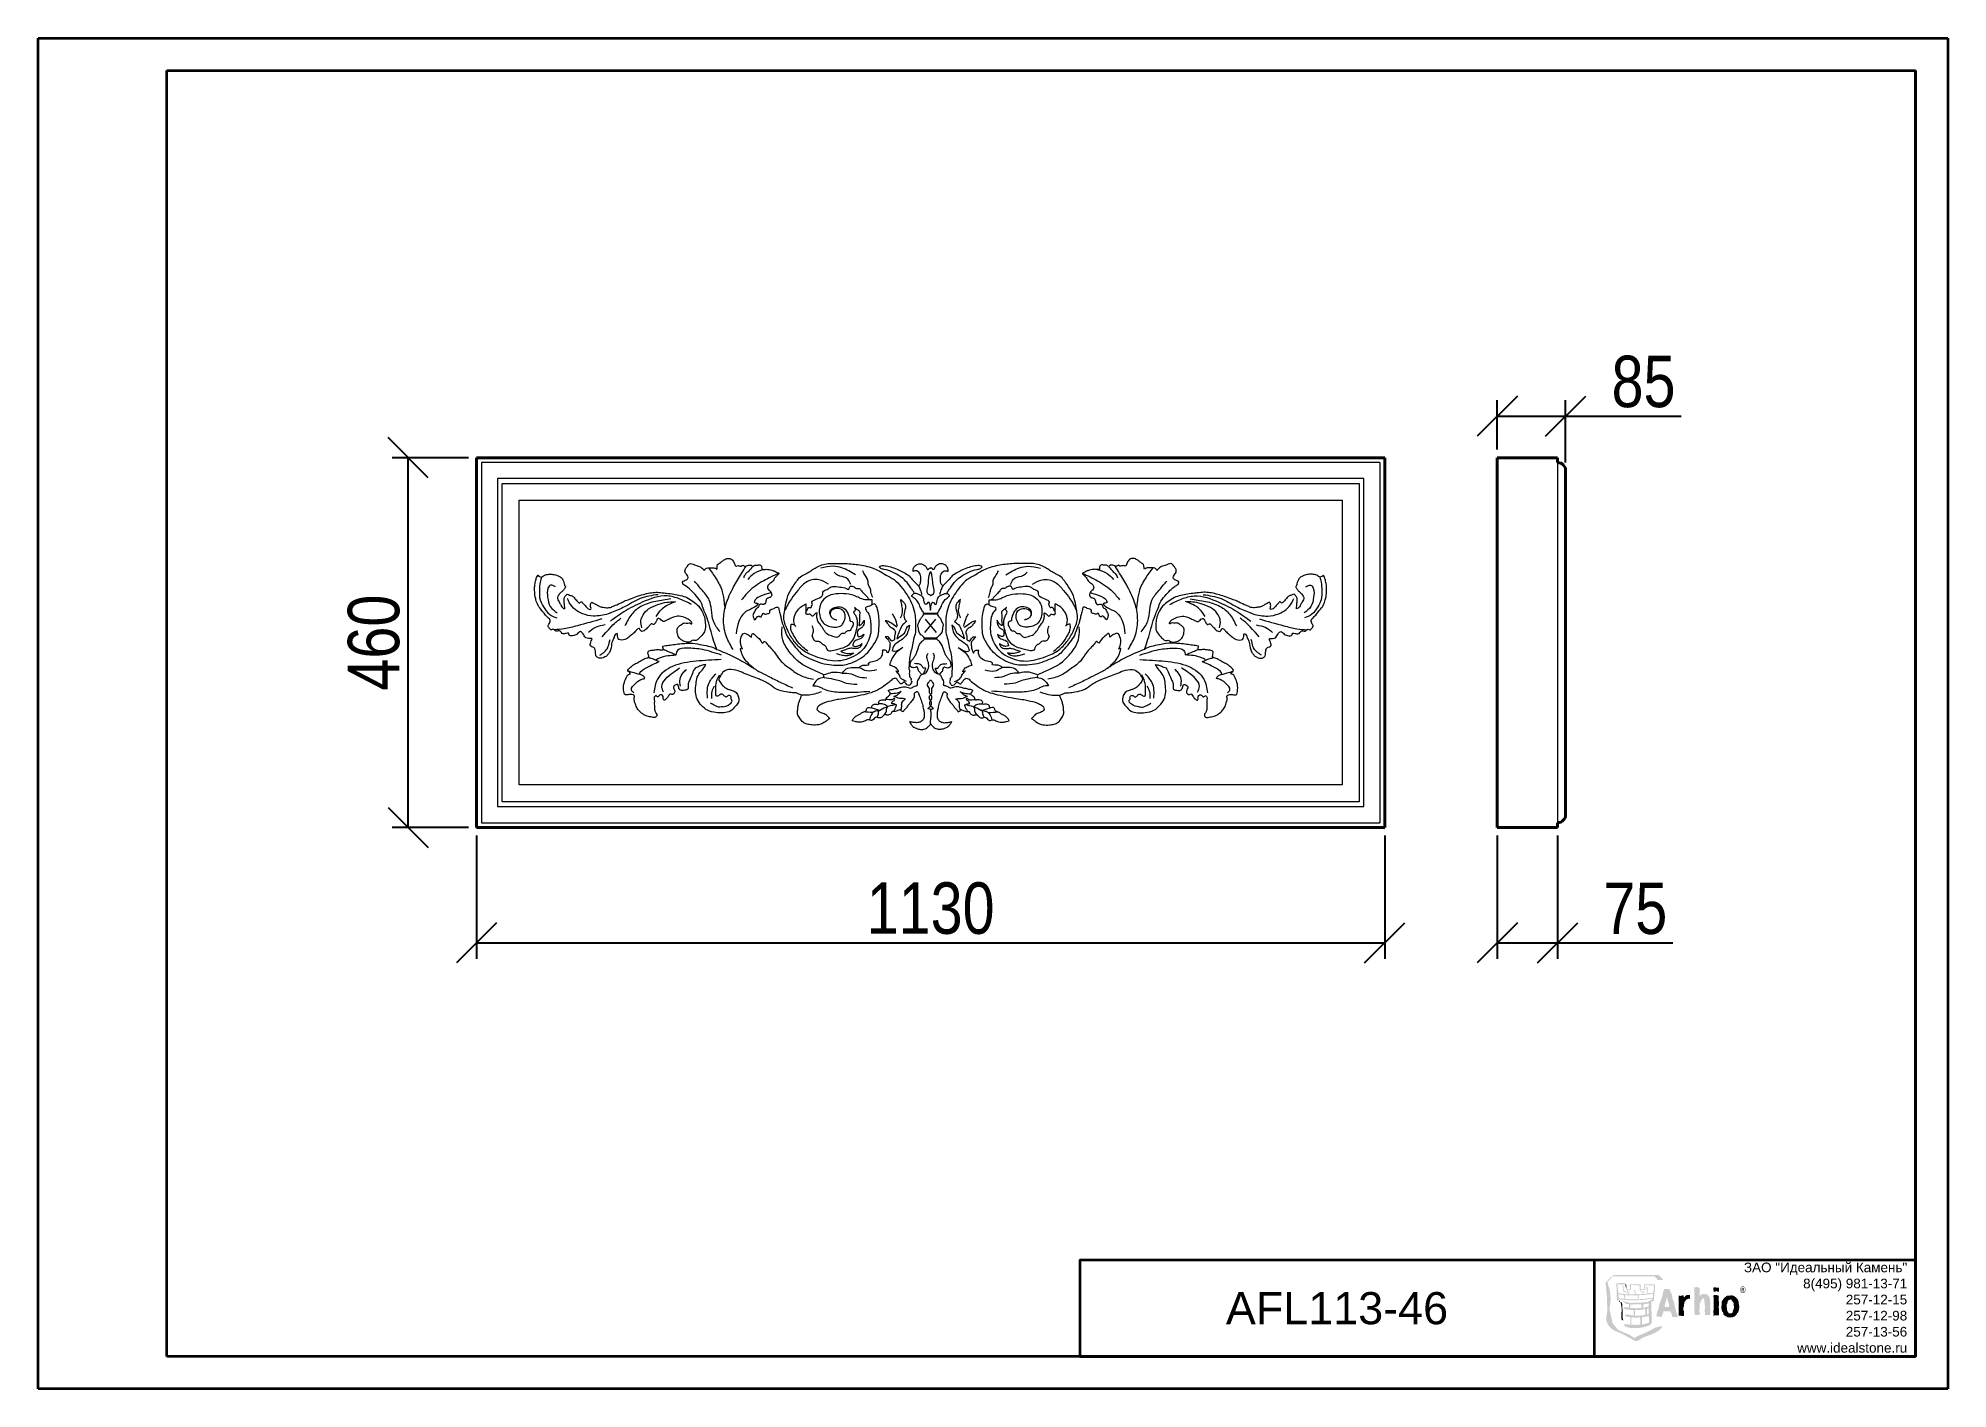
# Model space of a CAD drawing. Header units: millimetres. Extents: x 0 to 2376, y 0 to 1680.
import ezdxf

# ---------------------------------------------------------------- set-up
doc = ezdxf.new("R2010")
doc.units = ezdxf.units.MM
doc.layers.get('0').update_dxf_attribs({"lineweight": 35})
for name, color, linetype, lineweight in [('Архио', 252, 'Continuous', 40), ('ПВХ', 96, 'Continuous', 20), ('Размеры', 5, 'Continuous', 9), ('Размеры и Текст', 185, 'Continuous', 9)]:
    doc.layers.add(name, color=color, linetype=linetype, lineweight=lineweight)
doc.styles.add('H100', font='arial.ttf', dxfattribs={"height": 100})
doc.styles.get("Standard").update_dxf_attribs({"font": 'arial.ttf', "height": 5})
doc.styles.add('Размер', font='arial.ttf', dxfattribs={"width": 0.8})
doc.dimstyles.new('M 1-1_h36_(M 1-8)', dxfattribs={"dimscale": 2, "dimtxt": 32, "dimasz": 25, "dimexe": 10, "dimexo": 5, "dimgap": 5, "dimtad": 1, "dimdec": 0, "dimtxsty": 'Размер', "dimblk": 'OBLIQUE', "dimcen": 2.5, "dimadec": 0, "dimazin": 0, "dimtfac": 1, "dimtdec": 0, "dimtmove": 0, "dimatfit": 3, "dimfxl": 0, "dimarcsym": 0})

msp = doc.modelspace()

# ---------------------------------------------------------------- texts
at = {"insert": (2325.5, 100.9), "char_height": 12, "attachment_point": 6}
msp.add_mtext('{\\fArial|b0|i0|c204|p34;ЗАО "Идеальный Камень"\\P8(495) 981-13-71\\P257-12-15\\P257-12-98\\P257-13-56\\Pwww.idealstone.ru}', dxfattribs=at)
at = {"layer": 'Размеры', "insert": (1616, 100), "char_height": 40, "width": 937.019, "attachment_point": 5, "style": 'H100'}
msp.add_mtext('AFL113-46', dxfattribs=at)

# ---------------------------------------------------------------- blocks, each defined once
blk = doc.blocks.new('Logo')
h = blk.add_hatch(color=256)
edge = h.paths.add_edge_path()
edge.add_arc((-11.77, 9.97), 14.12, 347.7022, 349.8286, ccw=False)
edge.add_arc((8.64, 5.38), 6.8, 166.5465, 175.6657)
edge.add_arc((4.01, 6.08), 2.16, 184.8885, 231.8186)
edge.add_arc((5.05, 7.51), 3.93, 232.882, 245.4855)
edge.add_arc((9.16, 16.38), 13.7, 245.2577, 249.0679)
edge.add_arc((-0.17, -8.08), 12.48, 64.5367, 69.2139, ccw=False)
edge.add_arc((3.65, -0.11), 3.64, 49.4282, 64.7759, ccw=False)
edge.add_arc((6.1, 2.69), 0.0941, 200.3248, 218.0088)
edge.add_arc((6.17, 2.74), 0.178, 217.6976, 228.5452)
edge.add_arc((6.31, 2.9), 0.394, 228.852, 241.6192)
edge.add_arc((6.53, 3.24), 0.803, 239.1243, 255.0492)
edge.add_arc((6.59, 3.5), 1.07, 255.4649, 271.3492)
edge.add_arc((6.62, 2.91), 0.476, 270.0813, 305.3132)
edge.add_arc((9.29, -0.49), 3.85, 119.1572, 128.5241, ccw=False)
edge.add_arc((9.57, -1.13), 4.55, 115.0831, 118.3468, ccw=False)
edge.add_arc((8.49, 1.14), 2.04, 111.5636, 114.5511, ccw=False)
edge.add_arc((4.01, 12.24), 9.94, 292.0414, 292.1671)
edge.add_arc((1.57, 18.34), 16.51, 292.0497, 292.3291)
edge.add_arc((7.54, 3.76), 0.755, 293.1803, 294.5819)
edge.add_arc((37.34, -83.13), 91.11, 108.8014, 108.8781, ccw=False)
edge.add_arc((3.19, 17.67), 15.32, 288.1832, 292.5)
edge.add_arc((7.32, 7.85), 4.66, 291.795, 305.9891)
edge.add_arc((8.33, 6.19), 2.73, 309.2804, 326.7137)
edge.add_arc((10.3, 0.83), 3.88, 85.3612, 91.0157)
edge.add_arc((10.14, 7.55), 2.85, 261.1562, 271.9791, ccw=False)
edge.add_arc((8.67, 5.48), 1.27, 310.6512, 324.2542, ccw=False)
edge.add_arc((12.83, 0.72), 5.05, 131.3743, 132.6076)
edge.add_arc((7.37, 6.74), 3.07, 293.7487, 311.6391, ccw=False)
edge.add_arc((4.59, 13), 9.93, 288.2602, 293.8876, ccw=False)
edge.add_arc((13.66, -13.78), 18.35, 108.9431, 110.4472)
edge.add_arc((9.03, -1.13), 4.88, 111.4003, 124.5173)
edge.add_arc((3.85, -0.1), 3.84, 51.0951, 65.069)
edge.add_arc((-0.08, -8.45), 13.07, 64.853, 69.1295)
edge.add_arc((9.47, 16.56), 13.7, 245.2449, 249.0549, ccw=False)
edge.add_arc((5.37, 7.7), 3.93, 232.8703, 245.4725, ccw=False)
edge.add_arc((4.33, 6.26), 2.16, 184.8873, 231.807, ccw=False)
edge.add_arc((12.23, 5.35), 10.08, 167.8655, 175.8766, ccw=False)
edge.add_arc((-4.06, 8.98), 6.61, 346.8094, 381.3427)
edge.add_arc((2.34, 11.49), 0.266, 137.0811, 205.3253, ccw=False)
edge.add_arc((0.36, 13.44), 2.51, 315.2841, 317.5423)
edge.add_arc((2444.57, -2201.51), 3296.01, 137.80931, 137.81729, ccw=False)
edge.add_arc((-1967.67, 1798.01), 2659.17, 317.8086, 317.82085)
edge.add_line((2.9, 12.51), (9.32, 12.51))
edge.add_line((9.32, 12.51), (9.35, 12.51))
edge.add_arc((-4.59, -1.21), 19.56, 43.3547, 44.5206, ccw=False)
edge.add_arc((23.85, 25.65), 19.56, 223.3547, 224.5206)
edge.add_line((9.9, 11.93), (10.74, 11.93))
edge.add_arc((16.09, 17.2), 7.51, 223.1115, 224.549, ccw=False)
edge.add_arc((26.68, 27.01), 21.95, 221.5384, 222.9046, ccw=False)
edge.add_arc((-88.21, -75.47), 132.02, 41.7639, 41.7939)
edge.add_arc((10.08, 12.39), 0.18, 42.6921, 55.2568)
edge.add_arc((9.11, 11.58), 1.44, 41.8372, 46.6305)
edge.add_arc((9.82, 12.34), 0.393, 45.2899, 58.8221)
edge.add_arc((9.97, 12.59), 0.0969, 59.4875, 81.8704)
edge.add_arc((9.88, 8.47), 4.22, 88.5639, 91.4075)
edge.add_line((9.78, 12.69), (6.66, 12.69))
edge.add_line((6.66, 12.69), (3.25, 12.68))
edge.add_arc((3.34, 11.74), 0.948, 95.2045, 110.3432)
edge.add_arc((71.3, -49.24), 92.15, 137.7713, 137.8209, ccw=False)
edge.add_line((3.06, 12.69), (2.94, 12.62))
edge.add_arc((-630.23, 1109.65), 1266.65, 299.98223, 299.99223, ccw=False)
edge.add_line((2.75, 12.51), (2.78, 12.51))
edge.add_arc((3.85, 10.98), 1.86, 124.9431, 137.7403)
edge.add_arc((7.12, 7.98), 6.31, 137.5616, 141.4899)
edge.add_arc((-1.38, 14.69), 4.53, 315.6563, 321.9572, ccw=False)
edge.add_arc((2.38, 10.97), 0.766, 132.7113, 141.1615)
edge.add_arc((1.92, 11.34), 0.174, 141.5666, 171.2739)
edge.add_arc((1.99, 11.35), 0.251, 175.46, 201.2759)
edge.add_arc((3.66, 11.97), 2.02, 200.5433, 204.461)
edge.add_arc((-3.53, 8.91), 5.79, 16.9043, 22.5186, ccw=False)
edge.add_arc((-4.45, 8.77), 6.71, -11.1305, 15.7687, ccw=False)
h = blk.add_hatch(color=256)
h.paths.add_polyline_path([(3.76, 9.86, -0.074124), (3.79, 9.86, 0.028962), (5.29, 9.69), (5.26, 9.72), (5.25, 9.97), (5.13, 9.97), (4.85, 10.03), (4.56, 10.11), (4.5, 10.19), (4.47, 10.66), (4.44, 10.89), (4.41, 11), (4.37, 11.11), (4.55, 11.11), (4.59, 10.7), (4.58, 10.3), (4.7, 10.24), (4.84, 10.18), (5.12, 10.09), (5.24, 10.08), (5.22, 10.2), (5.2, 10.28), (5.18, 10.34), (5.12, 10.33), (4.99, 10.4), (4.98, 10.46), (5.03, 10.49), (5.22, 10.48), (5.43, 10.48), (5.52, 10.5), (5.57, 10.57), (5.56, 10.79), (5.52, 11.13), (5.54, 11.2), (5.6, 11.22), (5.76, 11.25), (6.16, 11.26), (6.56, 11.24), (7.21, 11.21), (7.25, 11.05), (7.25, 10.76), (7.24, 10.48), (7.66, 10.48), (7.74, 10.5), (7.8, 10.57), (7.78, 10.79), (7.75, 11.13), (7.77, 11.2), (7.83, 11.22), (7.98, 11.25), (8.38, 11.26), (8.78, 11.24), (9.43, 11.21), (9.47, 11.05), (9.48, 10.76), (9.45, 10.26), (9.39, 10.24, -0.040883), (9.4, 10.1), (9.39, 9.98), (9.34, 9.67), (9.32, 9.29), (9.31, 9.17, -0.327709), (9.33, 9.14, -0.098794), (9.32, 9.12, -0.061229), (9.31, 9.09), (9.3, 8.94), (9.29, 8.8), (9.26, 8.71), (9.22, 8.65), (9.16, 8.62), (9.02, 8.58), (8.84, 8.55), (8.87, 8.52, -0.000169), (8.9, 7.54, -0.000336), (8.92, 6.86, -0.00067), (8.92, 6.64, -0.001326), (8.93, 6.58, -0.0026), (8.93, 6.56), (8.93, 6.56), (8.93, 5.81, 0.000227), (8.96, 5.47, -0.000531), (8.99, 5.38), (8.76, 4.97), (8.73, 4.95, -0.155779), (5.36, 4.52, -0.068645), (4.83, 4.73, -0.059092), (4.66, 4.85), (4.64, 4.87), (4.63, 5.04), (4.73, 5.04), (5.61, 4.98), (5.62, 6.13, -0.036867), (4.88, 6.29, -0.045573), (4.84, 6.31, -0.072028), (4.8, 6.33, -0.227731), (4.78, 6.38, -0.090302), (4.79, 6.41, -0.058066), (4.81, 6.44, -0.06748), (4.87, 6.49, -0.080075), (5.04, 6.57, -0.049629), (5.13, 6.58, -0.09146), (5.2, 6.58, 0.048779), (6.14, 6.4), (6.16, 7.24, -0.042806), (4.63, 7.41, -0.044253), (4.59, 7.43, -0.073811), (4.55, 7.44, -0.251992), (4.53, 7.49, -0.093195), (4.54, 7.51, -0.065637), (4.56, 7.54, -0.058615), (4.62, 7.59, -0.071668), (4.79, 7.68, -0.044358), (4.88, 7.7, -0.084534), (4.95, 7.7, 0.014405), (5.43, 7.61), (5.44, 8.15), (5.39, 8.16), (5.08, 8.18), (4.77, 8.32), (4.74, 8.36), (4.7, 8.4), (4.63, 8.48), (4.54, 8.55), (4.45, 8.6), (4.48, 8.64), (4.51, 8.65), (4.59, 8.64), (4.68, 8.6), (4.77, 8.57), (5.68, 8.36), (7.07, 8.39), (8.4, 8.5), (8.5, 8.57), (8.5, 8.63), (8.64, 8.69), (8.68, 8.68), (8.86, 8.79), (9.1, 8.94), (9.1, 9.02, -0.044716), (5.84, 8.76), (5.79, 8.75), (5.46, 8.75), (5.28, 8.77, -0.025947), (3.86, 8.92), (3.86, 8.86), (3.84, 8.78), (3.77, 8.73), (3.64, 8.73), (3.59, 8.75), (3.56, 8.81), (3.52, 9.28), (3.52, 9.76), (3.5, 10.72), (3.48, 10.85), (3.44, 10.98), (3.41, 11.24), (3.47, 11.28), (3.49, 11.32), (3.5, 11.38), (3.55, 11.42), (4.8, 11.44), (4.85, 11.38), (4.85, 11.32), (4.82, 11.26), (4.75, 11.22), (3.6, 11.22), (3.64, 10.98), (3.68, 10.74), (3.73, 10.26)])
h.paths.add_polyline_path([(6.9, 8.92), (6.91, 8.95), (6.94, 9.1), (6.92, 9.22), (6.91, 9.43), (6.88, 9.52), (6.85, 9.54, 0.02601), (8.83, 9.74), (8.95, 9.74), (9.07, 9.76), (9.14, 9.79), (9.18, 9.79), (9.18, 9.77), (9.13, 9.35), (9.11, 9.15, -0.029458)], flags=16)
h.paths.add_polyline_path([(8.49, 8.3), (8.5, 8.27), (8.5, 7.8), (8.49, 7.8, -0.036386), (7.61, 7.61), (7.63, 8.15), (7.82, 8.15)], flags=16)
h.paths.add_polyline_path([(8.6, 9.84), (8.52, 9.86), (8.41, 9.9), (8.32, 9.94), (8.32, 10.19), (8.28, 11), (8.14, 11), (8.18, 10.38), (8.21, 10.31), (8.23, 10.16), (8.25, 9.87), (8.3, 9.82), (8.36, 9.81, -0.00954), (7.63, 9.73), (7.64, 9.75), (7.67, 9.83), (7.66, 9.91), (7.65, 10.01), (7.86, 10.05), (8.02, 10.1), (7.55, 10.1), (7.52, 10.11), (7.51, 10.1), (7.48, 10.1), (7.34, 10.13), (7.26, 10.14), (7.2, 10.1), (7.25, 10.04), (7.39, 10), (7.5, 10), (7.52, 9.95), (7.58, 9.81), (7.59, 9.73, -0.010797), (6.83, 9.68), (6.65, 9.72), (6.51, 9.76), (6.39, 9.8), (6.4, 10.08), (6.36, 10.36), (6.18, 10.36), (6.22, 10.28), (6.25, 10.21), (6.28, 10.04), (6.31, 9.72), (6.37, 9.67), (6.41, 9.67, -0.012603), (5.62, 9.67), (5.49, 9.72), (5.4, 9.76), (5.31, 9.8), (5.32, 9.97), (5.4, 9.97), (5.55, 10.01), (5.7, 10.08), (5.41, 10.06), (5.32, 10.07), (5.32, 10.08), (5.29, 10.34), (5.46, 10.34), (5.54, 10.35), (5.64, 10.4), (5.69, 10.46), (5.72, 10.54), (5.72, 10.64), (5.72, 10.74), (5.7, 10.95), (5.71, 11.13), (6.37, 11.11), (7.02, 11.11), (7.06, 11.01), (7.08, 10.89), (7.08, 10.67), (7.09, 10.44), (7.13, 10.22), (7.22, 10.26), (7.23, 10.34), (7.68, 10.34), (7.77, 10.35), (7.87, 10.4), (7.92, 10.46), (7.94, 10.54), (7.94, 10.64), (7.94, 10.74), (7.92, 10.95), (7.93, 11.13), (8.59, 11.11), (9.24, 11.11), (9.28, 11.01), (9.3, 10.89), (9.3, 10.67), (9.31, 10.52), (9.25, 10.52), (9.2, 9.93, -0.007297)], flags=16)
h.paths.add_polyline_path([(8.5, 7.52), (8.5, 6.62, -0.009977), (8.2, 6.55), (8.22, 7.45, 0.010834)], flags=16)
h.paths.add_polyline_path([(7.95, 7.39), (7.93, 6.5), (7.93, 6.49, -0.062015), (6.32, 6.38), (6.34, 7.24, 0.051735)], flags=16)
h.paths.add_polyline_path([(7.36, 8.15), (7.34, 7.57, -0.056424), (5.61, 7.59), (5.62, 8.12), (5.81, 8.09), (6.46, 8.15), (7.14, 8.15)], flags=16)
h.paths.add_polyline_path([(6.85, 8.92, -0.030639), (4.98, 8.95), (4.94, 8.96), (4.79, 9.01), (4.81, 9.33), (4.77, 9.57, 0.031686), (6.75, 9.53), (6.75, 9.47), (6.79, 9.31), (6.84, 9.06)], flags=16)
h.paths.add_polyline_path([(8.5, 6.35), (8.5, 6.13, 0.005048), (8.52, 5.7, 0.006907), (8.55, 5.5, -0.00011), (8.56, 5.33, -0.000702), (8.49, 5.29, 0.000511), (8.44, 5.26, 0.001188), (8.43, 5.25), (8.42, 5.25), (8.42, 5.25, -0.001047), (8.4, 5.24, -0.00051), (8.33, 5.22, -0.000222), (8.14, 5.16), (8.03, 5.13, 0.00004), (7.94, 5.1, 0.000208), (7.87, 5.08, 0.000359), (7.85, 5.07), (7.85, 5.07, -0.000296), (7.84, 5.07, -0.000097), (7.81, 5.07, 0.000588), (7.44, 5.02), (7.42, 6.13, 0.03222)], flags=16)
h.paths.add_polyline_path([(7.15, 6.1), (7.17, 4.99), (6.6, 4.93), (6.6, 4.93, 0.000105), (6.59, 4.93, 0.000092), (6.54, 4.93, 0.000114), (6.36, 4.94, 0.0003), (5.79, 4.97), (5.8, 6.11, 0.05073)], flags=16)
h.paths.add_polyline_path([(4.69, 8.97, -0.017018), (3.83, 9.09), (3.81, 9.21), (3.78, 9.56), (3.77, 9.69, 0.015445), (4.58, 9.59), (4.59, 9.57), (4.62, 9.48), (4.66, 9.29)], flags=16)
for points in [[(5, 11.11), (4.97, 11.2), (4.88, 11.26), (4.84, 11.21), (4.84, 11.15), (4.88, 10.99), (4.93, 10.73), (4.95, 10.47), (5, 10.63), (5.03, 10.78), (5.01, 10.9)], [(3.98, 8.55), (4.05, 8.58), (4.07, 8.61), (4.07, 8.64), (4.01, 8.71), (3.92, 8.71), (3.84, 8.68), (3.84, 8.59), (3.9, 8.55)], [(4.2, 7.98), (4.24, 7.74), (4.26, 7.49), (4.25, 6.92), (4.22, 6.34), (4.24, 5.81), (4.3, 5.74), (4.37, 5.68), (4.44, 5.64), (4.54, 5.66), (4.5, 5.77), (4.46, 5.89), (4.43, 6.14), (4.41, 6.46), (4.41, 6.83), (4.41, 7.22), (4.39, 7.96), (4.35, 8.24), (4.29, 8.44), (4.16, 8.5), (4.1, 8.47), (4.09, 8.42), (4.15, 8.2)]]:
    blk.add_hatch(color=256).paths.add_polyline_path(points)
h = blk.add_hatch(color=256)
edge = h.paths.add_edge_path()
edge.add_arc((23.66, 3.29), 14.32, 164.3255, 166.982)
edge.add_arc((10.41, 6.43), 0.709, 173.0989, 176.879)
edge.add_arc((8.4, 6.54), 1.3, 351.0561, 356.7048, ccw=False)
edge.add_arc((9.27, 6.41), 0.43, 342.1478, 350.7922, ccw=False)
edge.add_arc((9.52, 6.33), 0.162, 323.8885, 343.2174, ccw=False)
edge.add_arc((9.29, -2.4), 8.64, 85.621, 87.5888, ccw=False)
edge.add_arc((10.62, 14.96), 8.78, 265.6209, 267.6575)
edge.add_arc((10.25, 5.3), 0.891, 84.1924, 89.19, ccw=False)
edge.add_arc((10.42, 7.02), 0.839, 264.2342, 268.2788)
edge.add_arc((10.4, 6.38), 0.198, 267.7626, 282.7592)
edge.add_arc((10.42, 6.29), 0.101, 285.8618, 343.1346)
edge.add_arc((15.85, 4.35), 5.66, 158.4024, 160.3085, ccw=False)
edge.add_arc((1.96, 9.83), 9.27, 338.5099, 340.7378)
edge.add_arc((8.64, 7.49), 2.19, 340.7369, 344.8828)
edge.add_arc((10.35, 7.05), 0.425, 342.8244, 357.4155)
edge.add_line((10.77, 7.03), (11.25, 7.03))
edge.add_arc((11.11, -0.21), 7.24, 86.2087, 88.8693, ccw=False)
edge.add_line((11.59, 7.02), (11.86, 7.02))
edge.add_arc((12.24, 7.02), 0.381, 180.9513, 235.3303)
edge.add_arc((13.85, 6.92), 1.83, 186.504, 193.3705)
edge.add_arc((8.05, 5.63), 4.1, 7.7748, 12.2079, ccw=False)
edge.add_line((12.12, 6.18), (13.02, 6.18))
edge.add_line((13.02, 6.18), (13.08, 6.14))
edge.add_arc((13.3, 6.42), 0.353, 168.2377, 232.0862, ccw=False)
edge.add_arc((11.58, 5.98), 1.46, 20.1473, 26.8677)
edge.add_arc((16.17, 8.22), 3.65, 202.7917, 205.6264, ccw=False)
edge.add_arc((13.57, 7.14), 0.824, 192.1561, 203.6289, ccw=False)
edge.add_arc((3.83, 5.11), 9.12, 11.7417, 17.5914)
edge.add_arc((14.79, 8.52), 2.35, 187.4945, 196.0474, ccw=False)
edge.add_arc((8.87, 7.69), 3.62, 8.2372, 15.2092)
edge.add_arc((11.25, 8.33), 1.15, 15.8643, 26.1727)
edge.add_arc((11.75, 8.57), 0.598, 25.9465, 44.0397)
edge.add_arc((12.37, 9.05), 0.202, 177.2715, 198.9584, ccw=False)
edge.add_arc((12.95, 9.05), 0.778, 170.44, 179.1723, ccw=False)
edge.add_arc((11.16, 9.03), 1.03, 8.4532, 19.8728)
edge.add_arc((13.93, 10), 1.9, 189.0512, 198.8497, ccw=False)
edge.add_arc((11.16, 9.52), 0.911, 11.0893, 35.508)
edge.add_arc((12.71, 10.61), 0.985, 184.7611, 214.4209, ccw=False)
edge.add_line((11.73, 10.53), (11.47, 10.53))
edge.add_arc((11.46, 10.53), 0.0167, 324.0231, 359.1813, ccw=False)
edge.add_arc((11.45, 10.53), 0.0311, 299.2754, 322.8098, ccw=False)
edge.add_arc((11.41, 10.61), 0.111, 277.3217, 298.1854, ccw=False)
edge.add_arc((11.36, 10.9), 0.413, 270.3314, 279.2213, ccw=False)
edge.add_arc((11.36, 10.58), 0.0934, 247.6126, 269.3808, ccw=False)
edge.add_arc((10.98, 9.62), 0.945, 68.8097, 72.9449)
edge.add_arc((11.18, 10.28), 0.255, 71.3562, 87.8509)
edge.add_arc((11.24, 15.91), 5.37, 267.6556, 269.4413, ccw=False)
edge.add_arc((10.87, 6.96), 3.58, 87.5713, 89.3528)
edge.add_arc((10.65, 10.55), 0.262, 333.8137, 358.1723, ccw=False)
edge.add_arc((10.28, 10.72), 0.665, 321.4744, 334.579, ccw=False)
edge.add_arc((12.68, 9.58), 2.01, 158.9878, 175.9445)
edge.add_arc((9.91, 9.83), 0.776, 343.9477, 352.014, ccw=False)
edge.add_arc((11.55, 9.37), 0.93, 164.4271, 165.8357)
edge.add_arc((14.18, 8.39), 3.74, 161.1203, 164.8237)
edge.add_arc((-5.71, 14.07), 16.95, 341.453, 343.8942, ccw=False)
edge.add_arc((7.26, 9.7), 3.26, 336.2712, 341.757, ccw=False)
edge.add_arc((9.63, 8.65), 0.676, 327.7717, 336.5608, ccw=False)
edge.add_arc((10.05, 8.39), 0.178, 316.4383, 327.5834, ccw=False)
edge.add_arc((10.13, 8.31), 0.0705, 305.2255, 315.6384, ccw=False)
edge.add_arc((10.15, 8.28), 0.0341, 287.8549, 305.0387, ccw=False)
edge.add_arc((9.42, 8.18), 0.747, -11.4676, 5.407, ccw=False)
edge.add_arc((8.79, 8.3), 1.39, 337.321, 348.8626, ccw=False)
edge.add_arc((11.99, 7.15), 2.02, 162.3045, 168.095)
edge.add_arc((5.56, 8.59), 4.57, 343.592, 347.0724, ccw=False)
edge.add_arc((9.24, 7.5), 0.727, 335.6944, 343.9778, ccw=False)
edge.add_arc((9.76, 7.27), 0.16, 323.431, 335.8623, ccw=False)
edge.add_arc((9.85, 7.2), 0.0521, 309.2515, 322.7896, ccw=False)
edge.add_arc((9.87, 7.18), 0.0216, 284.5428, 309.486, ccw=False)
edge = h.paths.add_edge_path(flags=16)
edge.add_arc((12, 8.53), 0.853, 165.6872, 181.5126, ccw=False)
edge.add_arc((13.25, 8.19), 2.15, 159.2446, 165.1679, ccw=False)
edge.add_arc((7.18, 10.44), 4.33, 339.9673, 341.356)
edge.add_arc((10.95, 9.21), 0.365, 334.2873, 353.6347)
edge.add_arc((10.61, 9.25), 0.712, 353.6644, 364.9018)
edge.add_arc((11.1, 9.1), 0.297, 21.2349, 44.3233, ccw=False)
edge.add_arc((9.15, 8.77), 2.27, 3.6201, 11.2314, ccw=False)
edge.add_arc((14.29, 9.14), 2.87, 184.5236, 188.843)
edge.add_arc((10.43, 8.04), 1.21, 26.8677, 32.8113, ccw=False)
edge.add_arc((11.23, 8.43), 0.316, 14.053, 29.0924, ccw=False)
edge.add_arc((9.41, 7.75), 2.26, 2.352, 19.5589, ccw=False)
edge.add_arc((11.34, 7.83), 0.332, -11.4217, 2.5629, ccw=False)
edge.add_arc((11.59, 7.78), 0.0742, 336.9856, 346.5255, ccw=False)
edge.add_arc((11.62, 7.77), 0.0353, 321.4527, 337.2632, ccw=False)
edge.add_arc((11.64, 7.76), 0.0178, 271.1771, 321.4232, ccw=False)
edge.add_line((11.64, 7.74), (11.02, 7.74))
edge.add_line((11.02, 7.74), (10.96, 7.77))
edge.add_line((10.96, 7.77), (10.96, 7.83))
edge.add_arc((12.49, 7.83), 1.53, 164.4028, 179.8314, ccw=False)
edge.add_arc((11.94, 7.99), 0.958, 154.5395, 165.2208, ccw=False)
edge.add_arc((11.48, 8.21), 0.45, 145.0997, 154.2796, ccw=False)
edge.add_arc((11.29, 8.35), 0.212, 129.8078, 145.5829, ccw=False)
h = blk.add_hatch(color=256)
edge = h.paths.add_edge_path()
edge.add_arc((12.22, 7.49), 0.944, 349.88, 357.2151, ccw=False)
edge.add_arc((18.14, 6.65), 5.04, 172.3563, 173.5142)
edge.add_arc((13.79, 7.15), 0.663, 173.3207, 176.3743)
edge.add_arc((13.24, 7.18), 0.111, 176.1115, 181.587)
edge.add_line((13.13, 7.18), (13.13, 7.17))
edge.add_arc((13.65, 7.17), 0.514, 179.594, 200.3604)
edge.add_arc((12.94, 6.9), 0.242, 19.4931, 21.1924, ccw=False)
edge.add_line((13.17, 6.98), (13.17, 6.98))
edge.add_arc((12.51, 6.97), 0.659, -6.2311, 1.0814, ccw=False)
edge.add_arc((10.49, 7.15), 2.68, 350.9923, 354.662, ccw=False)
edge.add_arc((14.71, 6.49), 1.58, 171.4768, 180.2913)
edge.add_arc((14.26, 6.48), 1.13, 179.7317, 183.1996)
edge.add_arc((13.28, 6.42), 0.154, 182.9109, 189.938)
edge.add_arc((13.16, 6.4), 0.0352, 190.0303, 199.4765)
edge.add_line((13.13, 6.39), (13.13, 6.39))
edge.add_line((13.13, 6.39), (13.23, 6.36))
edge.add_line((13.23, 6.36), (13.97, 6.32))
edge.add_arc((15.02, 6.61), 1.09, 166.4598, 195.3454, ccw=False)
edge.add_arc((-3.42, 11.06), 17.88, 346.4197, 346.5371)
edge.add_line((13.97, 6.9), (13.97, 7.16))
edge.add_arc((13.95, 7.17), 0.017, 310.3045, 332.0409, ccw=False)
edge.add_arc((13.94, 7.18), 0.032, 296.1339, 310.3205, ccw=False)
edge.add_arc((13.92, 7.22), 0.0829, 280.3176, 295.3616, ccw=False)
edge.add_arc((13.88, 7.47), 0.337, 268.5249, 280.2796, ccw=False)
edge.add_line((13.87, 7.14), (13.87, 7.74))
edge.add_arc((13.88, 7.8), 0.0596, 262.3884, 301.158)
edge.add_arc((13.86, 7.82), 0.0883, 304.1538, 334.3392)
edge.add_arc((13.73, 7.89), 0.235, 333.5279, 349.4189)
edge.add_arc((13.39, 7.96), 0.582, 348.7524, 357.5264)
edge.add_arc((13.32, 7.96), 0.647, 357.3529, 365.0741)
edge.add_arc((15.25, 8.11), 1.28, 175.4972, 184.326, ccw=False)
edge.add_arc((14.35, 8.19), 0.384, 145.795, 176.7612, ccw=False)
edge.add_arc((13.55, 8.48), 0.486, 351.4934, 362.2352)
edge.add_arc((14.47, 8.49), 0.432, 135.4805, 178.9559, ccw=False)
edge.add_arc((14.65, 8.37), 0.646, 104.3957, 139.2523, ccw=False)
edge.add_arc((14.62, 8.52), 0.495, 85.7496, 105.6926, ccw=False)
edge.add_arc((14.62, 8.8), 0.219, 69.422, 80.4554, ccw=False)
edge.add_arc((14.81, 9.33), 0.345, 252.0402, 273.3427)
edge.add_arc((14.81, 9.3), 0.306, 272.8154, 278.628)
edge.add_arc((14.84, 9.1), 0.106, 277.9954, 290.0894)
edge.add_arc((14.87, 9.03), 0.0325, 288.7686, 315.6776)
edge.add_arc((14.88, 9.02), 0.0166, 318.3895, 359.8743)
edge.add_line((14.9, 9.02), (14.9, 9.61))
edge.add_arc((14.83, 7.87), 1.74, 87.616, 103.9841)
edge.add_arc((14.53, 9.06), 0.517, 104.1946, 155.4331)
edge.add_arc((13.28, 9.58), 0.839, 330.5723, 338.3542, ccw=False)
edge.add_arc((13.78, 9.31), 0.272, 321.7891, 330.1645, ccw=False)
edge.add_arc((13.89, 9.21), 0.121, 307.7294, 322.1202, ccw=False)
edge.add_arc((14.51, 9.23), 0.55, 185.9255, 192.038, ccw=False)
edge.add_arc((12.15, 8.95), 1.82, 7.0618, 12.7715)
edge.add_arc((13.32, 9.21), 0.621, 12.9789, 21.6868)
edge.add_arc((13.69, 9.37), 0.222, 20.436, 40.7283)
edge.add_arc((13.8, 9.46), 0.0788, 40.4113, 85.745)
edge.add_arc((13.8, 9.27), 0.267, 89.1589, 103.2922)
edge.add_arc((13.89, 8.97), 0.586, 104.6727, 116.7768)
edge.add_arc((13.39, 9.95), 0.516, 275.3947, 297.5223, ccw=False)
edge.add_arc((13.42, 9.59), 0.154, 261.7703, 274.7792, ccw=False)
edge.add_arc((13.41, 9.49), 0.0564, 223.9453, 259.681, ccw=False)
edge.add_arc((13.48, 9.55), 0.151, 216.5006, 222.482, ccw=False)
edge.add_arc((13.28, 9.4), 0.108, 38.3491, 85.4689)
edge.add_arc((13.25, 9.14), 0.36, 84.5048, 101.7044)
edge.add_arc((13.2, 9.39), 0.109, 100.3409, 116.3563)
edge.add_arc((13.17, 9.45), 0.0411, 117.188, 132.1837)
edge.add_arc((13.15, 9.46), 0.0215, 132.1749, 155.1374)
edge.add_line((13.13, 9.47), (13.13, 9.47))
edge.add_line((13.13, 9.47), (13.13, 9.46))
edge.add_arc((13.25, 9.47), 0.119, 181.302, 190.1964)
edge.add_arc((13.34, 9.49), 0.211, 191.8586, 201.1305)
edge.add_arc((12.65, 9.25), 0.522, -20.7289, 18.7597, ccw=False)
edge.add_arc((13.61, 8.88), 0.501, 158.8704, 196.041)
edge.add_arc((12, 8.44), 1.16, -8.3818, 14.9118, ccw=False)
edge.add_arc((16.09, 7.9), 2.97, 172.7083, 188.7376)
h = blk.add_hatch(color=256)
edge = h.paths.add_edge_path()
edge.add_arc((9.46, 6.82), 6.92, 1.2237, 3.5335)
edge.add_arc((15.49, 7.19), 0.882, 3.2572, 8.1577)
edge.add_arc((16.19, 7.3), 0.168, 8.0253, 15.5043)
edge.add_arc((16.31, 7.33), 0.047, 15.7548, 24.4302)
edge.add_line((16.35, 7.35), (16.35, 7.35))
edge.add_line((16.35, 7.35), (16.44, 7.57))
edge.add_line((16.44, 7.57), (16.44, 7.58))
edge.add_arc((16.21, 7.56), 0.237, 3.1713, 6.5406)
edge.add_arc((14.51, 7.38), 1.94, 6.2275, 7.7613)
edge.add_arc((3.9, 5.97), 12.64, 7.6219, 8.3542)
edge.add_arc((-21.23, 2.34), 38.04, 8.254, 8.6118)
edge.add_arc((16.79, 8.02), 0.413, 164.4735, 177.255, ccw=False)
edge.add_arc((18.51, 7.63), 2.18, 162.6954, 166.7668, ccw=False)
edge.add_arc((19.65, 7.3), 3.36, 156.1305, 163.039, ccw=False)
edge.add_arc((17.87, 8.13), 1.4, 142.2865, 157.9493, ccw=False)
edge.add_arc((17.02, 8.79), 0.325, 118.988, 142.7421, ccw=False)
edge.add_arc((16.93, 8.93), 0.162, 88.4782, 114.4095, ccw=False)
edge.add_arc((16.95, 8.38), 0.709, 86.357, 91.1215, ccw=False)
edge.add_arc((16.99, 8.9), 0.184, 69.9967, 86.8023, ccw=False)
edge.add_arc((17.01, 8.98), 0.0989, 39.2487, 69.1043, ccw=False)
edge.add_arc((16.98, 8.97), 0.135, 9.5132, 36.7811, ccw=False)
edge.add_arc((12.76, 7.9), 4.49, -2.5667, 14.0037, ccw=False)
edge.add_arc((16.92, 7.64), 0.335, -9.629, 10.2401, ccw=False)
edge.add_arc((16.38, 7.75), 0.877, 342.1825, 349.5506, ccw=False)
edge.add_arc((17.9, 7.25), 0.722, 161.3142, 177.8524)
edge.add_line((17.18, 7.27), (17.18, 7.26))
edge.add_arc((13.6, 6.5), 3.66, -0.8006, 11.9358, ccw=False)
edge.add_arc((17.21, 15.54), 9.08, 270.3175, 275.102)
edge.add_arc((18.73, 6.59), 0.718, 175.3736, 187.8763, ccw=False)
edge.add_arc((18.42, 6.61), 0.406, 156.2317, 175.1695, ccw=False)
edge.add_line((18.05, 6.77), (18.05, 7.7))
edge.add_arc((18.52, 7.87), 0.504, 181.5018, 198.8929, ccw=False)
edge.add_arc((18.54, 7.9), 0.522, 174.3172, 185.0623, ccw=False)
edge.add_arc((18.26, 7.91), 0.248, 150.7969, 170.3776, ccw=False)
edge.add_arc((17.78, 8.17), 0.3, 332.3356, 359.6219)
edge.add_line((18.08, 8.17), (18.08, 8.22))
edge.add_arc((16.6, 7.98), 1.5, 8.9721, 19.122)
edge.add_arc((22.87, 8.71), 4.86, 177.1779, 182.8221, ccw=False)
edge.add_arc((17.96, 8.95), 0.0528, 2.9672, 17.4428)
edge.add_arc((17.69, 8.88), 0.341, 15.101, 19.1614)
edge.add_arc((16.63, 8.51), 1.46, 19.1384, 22.3368)
edge.add_arc((11.69, 6.49), 6.8, 22.2482, 24.7599)
edge.add_arc((17.26, 9.07), 0.659, 23.8108, 90.3746)
edge.add_arc((17.22, 4.47), 5.27, 89.5976, 91.1235)
edge.add_arc((17.12, 9.18), 0.547, 90.9486, 95.1086)
edge.add_arc((17.08, 9.6), 0.129, 95.1823, 100.7897)
edge.add_arc((17.06, 9.7), 0.0313, 99.414, 114.2014)
edge.add_arc((17.06, 9.23), 0.5, 91.103, 109.5023)
edge.add_arc((16.8, 10.56), 0.87, 263.6291, 276.3709, ccw=False)
edge.add_line((16.7, 9.7), (16.48, 9.47))
edge.add_line((16.48, 9.47), (16.39, 9.47))
edge.add_arc((20.69, 9.42), 4.3, 175.8433, 179.4223, ccw=False)
edge.add_arc((12.46, 10.03), 3.95, 355.7938, 359.3723)
edge.add_line((16.42, 9.98), (16.42, 10.06))
edge.add_arc((15.79, 10.05), 0.631, 0.9197, 12.4833)
edge.add_arc((17.07, 10.35), 0.693, 171.236, 193.7105, ccw=False)
edge.add_arc((15.18, 10.71), 1.24, 348.0794, 358.8569)
edge.add_arc((16.37, 10.69), 0.044, 358.0898, 373.3537)
edge.add_arc((16.4, 10.7), 0.0182, 14.1608, 39.0669)
edge.add_arc((16.4, 10.7), 0.014, 40.9515, 68.9819)
edge.add_arc((16.4, 10.69), 0.0213, 70.0904, 89.9871)
edge.add_arc((16.4, 10.65), 0.0613, 91.2344, 108.7309)
edge.add_arc((16.48, 10.4), 0.328, 107.3827, 111.3416)
edge.add_arc((16.23, 11.02), 0.341, 287.3145, 291.3223, ccw=False)
edge.add_arc((16.31, 10.76), 0.0719, 271.9018, 288.365, ccw=False)
edge.add_arc((16.24, 11.42), 0.734, 267.7751, 276.1648, ccw=False)
edge.add_arc((16.22, 10.94), 0.253, 248.3319, 268.2519, ccw=False)
edge.add_line((16.12, 10.7), (16.12, 10.77))
edge.add_line((16.12, 10.77), (16.25, 10.77))
edge.add_arc((16.13, 10.65), 0.172, 43.9294, 79.5072)
edge.add_arc((19.12, 66.4), 55.66, 266.9009, 266.9455, ccw=False)
edge.add_arc((15.72, 4.47), 6.36, 86.4559, 89.5449)
edge.add_line((15.77, 10.83), (15.77, 10.75))
edge.add_arc((15.77, 10.62), 0.136, 90.7604, 106.7873)
edge.add_arc((15.84, 10.41), 0.357, 107.0265, 112.7234)
edge.add_arc((15.62, 10.92), 0.196, 283.9717, 293.9059, ccw=False)
edge.add_arc((15.66, 10.77), 0.0502, 266.7185, 282.7491, ccw=False)
edge.add_arc((15.66, 10.75), 0.0308, 241.5499, 265.9277, ccw=False)
edge.add_arc((15.66, 10.76), 0.0364, 216.4177, 239.8322, ccw=False)
edge.add_arc((15.69, 10.78), 0.0744, 200.7747, 216.1166, ccw=False)
edge.add_arc((15.87, 10.84), 0.261, 185.5085, 199.804, ccw=False)
edge.add_arc((15.55, 10.78), 0.0679, 35.3371, 91.5328)
edge.add_arc((16.09, 10.77), 0.547, 171.7439, 188.2561)
edge.add_arc((15.78, 10.72), 0.231, 188.2379, 197.9925)
edge.add_arc((16.78, 11.03), 1.28, 197.263, 199.4709)
edge.add_arc((15.14, 10.43), 0.472, -11.6487, 21.8836, ccw=False)
edge.add_arc((16.1, 10.2), 0.515, 164.8723, 192.9037)
edge.add_arc((15.08, 9.94), 0.537, -6.4147, 15.8499, ccw=False)
edge.add_arc((15.48, 9.89), 0.136, 327.1551, 353.3348, ccw=False)
edge.add_arc((15.53, 9.86), 0.0799, 288.4087, 324.8907, ccw=False)
edge.add_arc((15.25, 9.58), 0.367, -22.2226, 35.097, ccw=False)
edge.add_arc((15.93, 9.27), 0.377, 153.5317, 178.2872)
edge.add_arc((16.48, 9.33), 0.926, 182.7715, 197.982)
edge.add_arc((15.16, 8.93), 0.45, -19.2123, 15.072, ccw=False)
edge.add_arc((16.22, 8.56), 0.667, 161.359, 173.7344)
edge.add_arc((17.55, 8.5), 2, 176.0598, 182.4473)
edge.add_arc((17.61, 8.41), 2.06, 179.899, 193.4422)
edge.add_arc((15.26, 7.95), 0.354, 343.0608, 357.512, ccw=False)
edge.add_arc((15.89, 7.75), 0.31, 162.7479, 177.195)
edge.add_line((15.58, 7.77), (15.58, 6.94))
edge.add_arc((15.43, 6.83), 0.187, 9.2636, 34.1541, ccw=False)
edge.add_arc((15.03, 6.75), 0.591, 1.0052, 10.9698, ccw=False)
edge.add_arc((13.51, 6.73), 2.11, -5.1055, 0.8205, ccw=False)
edge.add_arc((19.55, 6.25), 3.95, 175.7021, 176.5041)
edge.add_line((15.61, 6.49), (16.44, 6.45))
edge.add_line((16.44, 6.45), (16.38, 6.58))
edge.add_arc((12.95, 6.77), 3.44, 356.7851, 363.2149)
h = blk.add_hatch(color=256)
edge = h.paths.add_edge_path()
edge.add_arc((18.7, 9.36), 1.42, 78.4142, 91.4292)
edge.add_line((18.67, 10.78), (18.57, 10.78))
edge.add_arc((20.6, 10.44), 2.06, 170.4224, 179.4157)
edge.add_line((18.55, 10.46), (18.55, 10.4))
edge.add_arc((19.39, 10.43), 0.841, 182.0998, 191.0202)
edge.add_arc((17.3, 10.03), 1.28, 1.482, 10.4116, ccw=False)
edge.add_arc((18.58, 10.93), 0.86, 269.9453, 286.788)
edge.add_arc((18.72, 10.5), 0.416, 285.5927, 301.1918)
edge.add_arc((18.84, 10.3), 0.172, 301.7254, 316.8885)
edge.add_arc((18.9, 10.24), 0.0887, 316.7623, 341.601)
edge.add_arc((18.98, 10.05), 0.163, 52.7212, 87.4173, ccw=False)
edge.add_arc((18.8, 9.8), 0.471, 35.9079, 53.574, ccw=False)
edge.add_line((19.18, 10.08), (19.41, 10.08))
edge.add_arc((19.41, 10.1), 0.029, 271.6408, 353.6935)
edge.add_arc((19.38, 10.11), 0.0621, 352.3425, 381.6028)
edge.add_arc((19.29, 10.07), 0.161, 23.2223, 35.4121)
edge.add_arc((19.63, 10.29), 0.248, 206.9338, 210.5068, ccw=False)
edge.add_line((19.41, 10.18), (19.41, 10.69))
edge.add_line((19.41, 10.69), (19.37, 10.75))
edge.add_line((19.37, 10.75), (19.3, 10.75))
edge.add_arc((19.3, 10.53), 0.221, 90.8455, 108.9972)
edge.add_arc((19.43, 10.15), 0.625, 109.2615, 115.5162)
edge.add_arc((19, 11.04), 0.367, 282.8497, 297.11, ccw=False)
edge.add_arc((19.06, 10.79), 0.105, 252.6767, 282.9069, ccw=False)
edge.add_arc((19.04, 10.73), 0.049, 208.2776, 250.0535, ccw=False)
edge.add_arc((19.08, 10.75), 0.0934, 177.3144, 205.236, ccw=False)
h = blk.add_hatch(color=256)
edge = h.paths.add_edge_path()
edge.add_arc((19.46, -9.14), 15.55, 92.9348, 93.2608, ccw=False)
edge.add_arc((18.07, 18.42), 12.04, 272.7977, 274.9668)
edge.add_arc((19.26, 4.52), 1.91, 85.5913, 94.4087, ccw=False)
edge.add_arc((18.6, 6.58), 0.83, 348.8165, 373.1915)
edge.add_arc((20.68, 7.05), 1.31, 180.7886, 192.2696, ccw=False)
edge.add_arc((19.7, 7.01), 0.327, 162.8387, 176.8829, ccw=False)
edge.add_arc((18.79, 7.28), 0.618, 344.2555, 354.1565)
edge.add_arc((19, 7.25), 0.414, 355.0552, 364.2312)
edge.add_arc((8.77, 6.43), 10.67, 4.5795, 5.3948)
edge.add_arc((34.96, 8.91), 15.63, 184.2421, 185.4182, ccw=False)
edge.add_arc((20.22, 7.84), 0.854, 179.382, 185.6363, ccw=False)
edge.add_line((19.36, 7.85), (19.37, 7.85))
edge.add_line((19.37, 7.85), (19.37, 7.85))
edge.add_arc((19.12, 7.78), 0.264, 11.7804, 15.5257, ccw=False)
edge.add_arc((18.35, 8.1), 1.06, 345.0148, 359.1182)
edge.add_line((19.41, 8.09), (19.41, 8.42))
edge.add_arc((16.97, 8.34), 2.44, 1.9336, 10.8082)
edge.add_arc((21.09, 9.12), 1.75, 185.0596, 190.445, ccw=False)
edge.add_arc((19.71, 8.98), 0.361, 167.988, 182.7178, ccw=False)
edge.add_arc((19.86, 8.94), 0.517, 144.4064, 167.8618, ccw=False)
edge.add_arc((20.46, 9.81), 1.17, 199.0201, 208.8736, ccw=False)
edge.add_arc((19.66, 9.53), 0.316, 187.3757, 198.7722, ccw=False)
edge.add_arc((19.44, 9.51), 0.0977, 164.1384, 188.8123, ccw=False)
edge.add_arc((20.22, 19.22), 9.73, 263.3972, 264.8628, ccw=False)
edge.add_arc((18.49, 4.91), 4.69, 82.5409, 88.8833)
edge.add_arc((18.18, 9.61), 0.4, 343.2597, 357.9762, ccw=False)
edge.add_arc((19.08, 9.37), 0.531, 166.7086, 196.5177)
edge.add_arc((17.64, 8.95), 0.967, 2.5322, 16.1948, ccw=False)
edge.add_arc((18.27, 9), 0.335, 341.7693, 359.9687, ccw=False)
edge.add_arc((18.9, 8.78), 0.331, 160.4667, 177.2687)
edge.add_line((18.57, 8.8), (18.57, 7.22))
edge.add_arc((18.67, 7.17), 0.106, 150.3563, 165.0012)
edge.add_arc((18.84, 7.12), 0.288, 164.3386, 171.7857)
edge.add_arc((19.49, 7.03), 0.939, 172.0519, 178.6936)
edge.add_arc((20.3, 6.99), 1.76, 177.9327, 186.5232)
edge.add_arc((15.88, 6.46), 2.7, 3.6478, 6.9996, ccw=False)
edge.add_arc((18.24, 6.6), 0.338, -11.615, 5.6502, ccw=False)
edge.add_arc((19.07, 6.39), 0.526, 163.975, 174.2216)
edge.add_arc((18.69, 6.43), 0.137, 175.6417, 184.2976)
edge.add_arc((18.61, 6.42), 0.0591, 183.7192, 200.3446)
edge.add_arc((18.57, 6.41), 0.0235, 200.6302, 268.646)
h = blk.add_hatch(color=256)
edge = h.paths.add_edge_path()
edge.add_arc((19.92, 6.89), 0.102, 65.0887, 89.4951, ccw=False)
edge.add_arc((19.9, 6.85), 0.151, 34.2842, 63.8673, ccw=False)
edge.add_arc((19.73, 6.74), 0.358, 12.1629, 33.8686, ccw=False)
edge.add_arc((19.07, 6.58), 1.03, -0.035, 12.8684, ccw=False)
edge.add_arc((20.32, 6.65), 0.229, 198.8095, 225.7099)
edge.add_arc((20.61, 6.94), 0.637, 224.6044, 236.6134)
edge.add_arc((21.67, 8.56), 2.57, 236.9688, 243.8491)
edge.add_arc((18.79, 2.83), 3.84, 60.6411, 63.0346, ccw=False)
edge.add_arc((20.4, 5.66), 0.591, 49.9365, 61.873, ccw=False)
edge.add_line((20.78, 6.11), (21.19, 6.08))
edge.add_line((21.19, 6.08), (21.19, 6.11))
edge.add_line((21.19, 6.11), (21.19, 6.11))
edge.add_arc((21.22, 6.08), 0.0421, 106.8717, 124.2944, ccw=False)
edge.add_arc((21.27, 5.9), 0.226, 96.4795, 107.2884, ccw=False)
edge.add_arc((21.41, 4.86), 1.28, 91.2512, 97.2135, ccw=False)
edge.add_arc((21.49, 3.83), 2.31, 86.3666, 92.8176, ccw=False)
edge.add_arc((24.64, 1.47), 5.54, 121.2467, 122.7263, ccw=False)
edge.add_arc((20.97, 7.64), 1.63, 299.0098, 312.1987)
edge.add_arc((21.71, 6.8), 0.512, 313.9241, 353.9367)
edge.add_arc((22.29, 6.7), 0.0868, 131.6842, 150.0519, ccw=False)
edge.add_arc((22.27, 6.72), 0.0568, 106.6917, 130.8813, ccw=False)
edge.add_arc((22.28, 6.71), 0.0682, 84.3434, 105.4521, ccw=False)
edge.add_arc((22.27, 6.65), 0.131, 70.9699, 84.276, ccw=False)
edge.add_arc((20.85, 7.67), 1.72, 328.4675, 350.2617)
edge.add_arc((23.43, 7.34), 0.891, 169.1469, 177.6119, ccw=False)
edge.add_arc((20.63, 7.84), 1.95, 350.3137, 357.4529)
edge.add_arc((22, 7.77), 0.583, 357.8511, 369.2374)
edge.add_arc((22.34, 7.83), 0.233, 8.3186, 32.4608)
edge.add_arc((24.47, 8.56), 2.02, 194.5264, 197.2046, ccw=False)
edge.add_arc((22.75, 8.12), 0.245, 182.4616, 196.4495, ccw=False)
edge.add_arc((20.96, 8.09), 1.55, 0.7734, 5.2172)
edge.add_arc((21.02, 8.12), 1.48, 4.2319, 7.5586)
edge.add_arc((22.12, 8.27), 0.372, 6.194, 16.6657)
edge.add_arc((22.57, 8.41), 0.096, 185.355, 197.5877, ccw=False)
edge.add_arc((22.72, 8.43), 0.252, 179.5627, 185.9631, ccw=False)
edge.add_arc((23.19, 8.42), 0.719, 172.9276, 179.3415, ccw=False)
edge.add_arc((21.36, 8.29), 1.14, 11.2459, 54.2191)
edge.add_arc((22.19, 9.48), 0.313, 223.7674, 237.7394, ccw=False)
edge.add_arc((22.57, 9.85), 0.847, 217.3087, 224.5042, ccw=False)
edge.add_arc((21.29, 8.47), 1.06, 54.8954, 90.6099)
edge.add_arc((21.29, 9.23), 0.301, 92.2762, 108.9329)
edge.add_arc((21.55, 8.37), 1.2, 107.3098, 113.859)
edge.add_arc((21.05, 9.56), 0.0969, 255.6208, 276.9147, ccw=False)
edge.add_arc((21.11, 9.79), 0.329, 248.6056, 255.3688, ccw=False)
edge.add_arc((20.88, 9.21), 0.29, 67.7163, 87.8361)
edge.add_arc((20.9, 8.88), 0.619, 91.0742, 120.2797)
edge.add_arc((21.24, 8.25), 1.33, 119.0335, 133.5536)
edge.add_arc((21.43, 8.01), 1.65, 132.6425, 142.9248)
edge.add_arc((20.76, 8.51), 0.807, 142.6179, 149.9757)
edge.add_arc((20.31, 8.77), 0.288, 150.0901, 157.2122)
edge.add_arc((20.12, 8.85), 0.0778, 155.6582, 173.0411)
edge.add_arc((19.51, 9.19), 0.624, 319.5976, 327.6686, ccw=False)
edge.add_arc((21.1, 7.88), 1.44, 140.6891, 148.0949)
edge.add_arc((20.08, 8.51), 0.245, 147.2478, 164.6655)
edge.add_arc((19.93, 8.55), 0.085, 166.709, 176.1502)
edge.add_arc((20.35, 8.54), 0.507, 178.1686, 181.2307)
edge.add_arc((12.83, 8.55), 7.01, 359.2045, 359.8229, ccw=False)
edge.add_arc((15.57, 8.48), 4.27, 354.4647, 359.6001, ccw=False)
edge.add_arc((18.28, 8.22), 1.55, 347.9078, 354.5971, ccw=False)
edge.add_arc((19.41, 7.96), 0.394, 330.5696, 350.0335, ccw=False)
edge.add_arc((25.43, 8.48), 5.72, 187.1244, 191.3136)
edge.add_arc((23, 7.91), 3.23, 190.0067, 194.5625)
edge.add_arc((20.42, 7.24), 0.56, 193.9394, 202.5755)
edge.add_arc((19.99, 7.06), 0.0966, 202.0095, 216.8065)
edge.add_arc((19.93, 7.02), 0.0238, 217.4883, 236.5846)
edge.add_arc((19.92, 7), 0.00886, 237.1448, 274.501)
edge = h.paths.add_edge_path(flags=16)
edge.add_arc((20.91, 9.88), 1.06, 274.6575, 284.3444)
edge.add_arc((21.08, 9.21), 0.364, 284.4798, 293.1661)
edge.add_arc((21.17, 9.01), 0.146, 293.4607, 301.0205)
edge.add_arc((21.21, 8.93), 0.0584, 300.4058, 314.0238)
edge.add_arc((21.14, 8.55), 0.359, 39.415, 70.9261, ccw=False)
edge.add_arc((20.87, 8.38), 0.675, 22.0297, 36.3094, ccw=False)
edge.add_arc((22.17, 8.91), 0.724, 202.4109, 213.5797)
edge.add_arc((21.81, 8.68), 0.302, 215.3598, 243.9485)
edge.add_arc((23.42, 8.22), 1.75, 173.6695, 186.3305)
edge.add_arc((20.8, 7.65), 0.954, 9.2647, 23.1593, ccw=False)
edge.add_line((21.74, 7.8), (21.74, 7.69))
edge.add_arc((19.93, 7.76), 1.81, 339.394, 357.6273, ccw=False)
edge.add_arc((20.35, 7.51), 1.33, 330.4765, 343.0233, ccw=False)
edge.add_arc((21.2, 7.03), 0.362, 314.1171, 330.6997, ccw=False)
edge.add_arc((21.35, 6.88), 0.138, 296.782, 313.2049, ccw=False)
edge.add_arc((21.38, 6.82), 0.076, 271.144, 296.4201, ccw=False)
edge.add_line((21.38, 6.74), (20.97, 6.74))
edge.add_arc((20.97, 6.79), 0.0496, 244.9017, 268.4599, ccw=False)
edge.add_arc((20.99, 6.84), 0.105, 231.3359, 245.0514, ccw=False)
edge.add_arc((21.11, 6.98), 0.283, 217.3418, 230.7192, ccw=False)
edge.add_arc((21.67, 7.42), 1, 207.6003, 217.5666, ccw=False)
edge.add_arc((22.44, 7.86), 1.88, 203.4371, 208.6377, ccw=False)
edge.add_arc((21.57, 7.49), 0.935, 200.0243, 203.7112, ccw=False)
edge.add_arc((20.95, 7.26), 0.273, 195.9361, 200.0552, ccw=False)
edge.add_arc((20.77, 7.21), 0.0877, 191.3883, 195.7714, ccw=False)
edge.add_line((20.68, 7.19), (20.68, 7.19))
edge.add_arc((11.32, 6.34), 9.4, 5.1855, 6.6845)
edge.add_arc((25.27, 8.05), 4.66, 181.0779, 187.4995, ccw=False)
edge.add_line((20.62, 7.96), (20.62, 8))
edge.add_arc((22.01, 7.99), 1.39, 157.4227, 179.7707, ccw=False)
edge.add_arc((21.43, 8.25), 0.754, 140.7656, 158.9886, ccw=False)
edge.add_arc((21.1, 8.51), 0.337, 123.4534, 140.0817, ccw=False)
edge.add_arc((21.03, 8.63), 0.198, 98.2978, 123.2822, ccw=False)
at = {"insert": (22.69, 10.9), "char_height": 2.5, "attachment_point": 1, "style": 'Размер'}
blk.add_mtext('{\\fArial|b0|i0|c0|p34;\\H0.4x;®}', dxfattribs=at)
blk = doc.blocks.new('A$C49AA496E')
for p, q in [((0, 0), (0, 210)), ((0, 210), (297, 210)), ((297, 210), (297, 0)), ((20, 5), (20, 205)), ((20, 205), (292, 205)), ((292, 205), (292, 5)), ((292, 5), (20, 5)), ((297, 0), (0, 0))]:
    blk.add_line(p, q)
blk = doc.blocks.new('_Oblique')
at = {"color": 0, "linetype": 'ByBlock', "lineweight": -2}
blk.add_line((-0.5, -0.5), (0.5, 0.5), dxfattribs=at)
blk = doc.blocks.new('*D13')
at = {"layer": 'Defpoints', "color": 0, "transparency": 16777216}
for p in [(545.4, 698.2), (1675.4, 698.2), (1675.4, 554.8)]:
    blk.add_point(p, dxfattribs=at)
at = {"layer": 'Размеры и Текст', "color": 0, "lineweight": -2, "transparency": 16777216}
for p, q in [((545.4, 688.2), (545.4, 534.8)), ((1675.4, 688.2), (1675.4, 534.8)), ((545.4, 554.8), (1675.4, 554.8))]:
    blk.add_line(p, q, dxfattribs=at)
at = {"layer": 'Размеры и Текст', "color": 0, "lineweight": -2, "transparency": 16777216, "xscale": 50, "yscale": 50, "zscale": 50, "rotation": 180}
blk.add_blockref('_Oblique', (545.4, 554.8), dxfattribs=at)
at = {"layer": 'Размеры и Текст', "color": 0, "lineweight": -2, "transparency": 16777216, "xscale": 50, "yscale": 50, "zscale": 50}
blk.add_blockref('_Oblique', (1675.4, 554.8), dxfattribs=at)
at = {"layer": 'Размеры и Текст', "color": 0, "transparency": 16777216, "insert": (1110.4, 597.5), "char_height": 64, "attachment_point": 5, "style": 'Размер'}
blk.add_mtext('1130', dxfattribs=at)
blk = doc.blocks.new('*D14')
at = {"layer": 'Defpoints', "color": 0, "transparency": 16777216}
for p in [(460.4, 1158.2), (545.4, 1158.2), (545.4, 698.2)]:
    blk.add_point(p, dxfattribs=at)
at = {"layer": 'Размеры и Текст', "color": 0, "lineweight": -2, "transparency": 16777216}
for p, q in [((535.4, 1158.2), (440.4, 1158.2)), ((460.4, 698.2), (460.4, 1158.2)), ((535.4, 698.2), (440.4, 698.2))]:
    blk.add_line(p, q, dxfattribs=at)
at = {"layer": 'Размеры и Текст', "color": 0, "lineweight": -2, "transparency": 16777216, "xscale": 50, "yscale": 50, "zscale": 50}
for p, rotation in [((460.4, 1158.2), 90), ((460.4, 698.2), 270)]:
    blk.add_blockref('_Oblique', p, dxfattribs=dict(at, rotation=rotation))
at = {"layer": 'Размеры и Текст', "color": 0, "transparency": 16777216, "insert": (417.7, 928.2), "char_height": 64, "attachment_point": 5, "rotation": 90, "style": 'Размер'}
blk.add_mtext('460', dxfattribs=at)
blk = doc.blocks.new('*D15')
at = {"layer": 'Defpoints', "color": 0, "transparency": 16777216}
for p in [(1815.5, 698.2), (1890.5, 698.2), (1890.5, 554.8)]:
    blk.add_point(p, dxfattribs=at)
at = {"layer": 'Размеры и Текст', "color": 0, "lineweight": -2, "transparency": 16777216}
for p, q in [((1815.5, 688.2), (1815.5, 534.8)), ((1890.5, 688.2), (1890.5, 534.8)), ((1815.5, 554.8), (1890.5, 554.8)), ((1890.5, 554.8), (2033.9, 554.8))]:
    blk.add_line(p, q, dxfattribs=at)
at = {"layer": 'Размеры и Текст', "color": 0, "lineweight": -2, "transparency": 16777216, "xscale": 50, "yscale": 50, "zscale": 50, "rotation": 180}
blk.add_blockref('_Oblique', (1815.5, 554.8), dxfattribs=at)
at = {"layer": 'Размеры и Текст', "color": 0, "lineweight": -2, "transparency": 16777216, "xscale": 50, "yscale": 50, "zscale": 50}
blk.add_blockref('_Oblique', (1890.5, 554.8), dxfattribs=at)
at = {"layer": 'Размеры и Текст', "color": 0, "transparency": 16777216, "insert": (1987.2, 597.3), "char_height": 64, "attachment_point": 5, "style": 'Размер'}
blk.add_mtext('75', dxfattribs=at)
blk = doc.blocks.new('*D16')
at = {"layer": 'Defpoints', "color": 0, "transparency": 16777216}
for p in [(1900.5, 1209.9), (1815.5, 1158.2), (1900.5, 1142.2)]:
    blk.add_point(p, dxfattribs=at)
at = {"layer": 'Размеры и Текст', "color": 0, "lineweight": -2, "transparency": 16777216}
for p, q in [((1815.5, 1168.2), (1815.5, 1229.9)), ((1900.5, 1152.2), (1900.5, 1229.9)), ((1815.5, 1209.9), (1900.5, 1209.9)), ((1900.5, 1209.9), (2044.3, 1209.9))]:
    blk.add_line(p, q, dxfattribs=at)
at = {"layer": 'Размеры и Текст', "color": 0, "lineweight": -2, "transparency": 16777216, "xscale": 50, "yscale": 50, "zscale": 50, "rotation": 180}
blk.add_blockref('_Oblique', (1815.5, 1209.9), dxfattribs=at)
at = {"layer": 'Размеры и Текст', "color": 0, "lineweight": -2, "transparency": 16777216, "xscale": 50, "yscale": 50, "zscale": 50}
blk.add_blockref('_Oblique', (1900.5, 1209.9), dxfattribs=at)
at = {"layer": 'Размеры и Текст', "color": 0, "transparency": 16777216, "insert": (1997.4, 1252.6), "char_height": 64, "attachment_point": 5, "style": 'Размер'}
blk.add_mtext('85', dxfattribs=at)

# ---------------------------------------------------------------- dimensions: what is measured, and where the dimension line sits
at = {"layer": 'Размеры и Текст'}
for base, p1, p2, picture, middle in [((1900.5, 1209.9), (1815.5, 1158.2), (1900.5, 1142.2), '*D16', (1997.4, 1252.6)), ((1675.4, 554.8), (545.4, 698.2), (1675.4, 698.2), '*D13', (1110.4, 597.5)), ((1890.5, 554.8), (1815.5, 698.2), (1890.5, 698.2), '*D15', (1987.2, 597.3))]:
    dim = msp.add_linear_dim(base=base, p1=p1, p2=p2, dimstyle='M 1-1_h36_(M 1-8)', dxfattribs=at)
    dim.commit()
    dim.dimension.update_dxf_attribs({"geometry": picture, "text_midpoint": middle})
dim = msp.add_linear_dim(base=(460.4, 1158.2), p1=(545.4, 698.2), p2=(545.4, 1158.2), angle=90, dimstyle='M 1-1_h36_(M 1-8)', dxfattribs=at)
dim.commit()
dim.dimension.update_dxf_attribs({"geometry": '*D14', "text_midpoint": (417.7, 928.2)})

# ---------------------------------------------------------------- linework, layer by layer
msp.add_line((1936, 160), (1936, 40))
for points in [[(2336, 160), (2336, 1640)], [(1936, 160), (1296, 160)]]:
    msp.add_lwpolyline(points)
msp.add_lwpolyline([(1296, 40), (2336, 40), (2336, 160), (1296, 160)], close=True)
at = {"layer": 'Архио'}
for p, q in [((545.4, 1158.2), (1675.4, 1158.2)), ((545.4, 1158.2), (545.4, 698.2)), ((1675.4, 698.2), (1675.4, 1158.2)), ((1890.5, 1158.2), (1815.5, 1158.2)), ((1815.5, 698.2), (1815.5, 1158.2)), ((1900.5, 714.2), (1900.5, 1142.2)), ((545.4, 698.2), (1675.4, 698.2)), ((1890.5, 698.2), (1815.5, 698.2))]:
    msp.add_line(p, q, dxfattribs=at)
at = {"layer": 'Архио', "linetype": 'ByBlock'}
for p, q in [((1890.5, 1158.2), (1890.5, 1152.2)), ((1890.5, 698.2), (1890.5, 704.2))]:
    msp.add_line(p, q, dxfattribs=at)
at = {"layer": 'Архио'}
for centre, start, end in [((1890.5, 1142.2), 0, 90), ((1890.5, 714.2), 270, 0)]:
    msp.add_arc(centre, 10, start, end, dxfattribs=at)
at = {"layer": 'ПВХ'}
for p, q in [((1669.4, 1152.2), (551.4, 1152.2)), ((551.4, 1152.2), (551.4, 704.2)), ((1669.4, 1152.2), (1669.4, 704.2)), ((1890.5, 1158.2), (1890.5, 698.2)), ((1649.4, 1132.2), (571.4, 1132.2)), ((571.4, 1132.2), (571.4, 724.2)), ((577.4, 730.2), (577.4, 1126.2)), ((577.4, 1126.2), (1643.4, 1126.2)), ((1643.4, 1126.2), (1643.4, 730.2)), ((1649.4, 724.2), (1649.4, 1132.2)), ((598.4, 751.2), (598.4, 1105.2)), ((598.4, 1105.2), (1622.4, 1105.2)), ((1622.4, 1105.2), (1622.4, 751.2)), ((1119, 964.4), (1101.8, 964.4)), ((1119, 963.5), (1101.8, 963.5)), ((1103, 940.7), (1116.7, 957.3)), ((1117.8, 940.7), (1104.1, 957.3)), ((1118.1, 933.5), (1102.7, 933.5)), ((1118.1, 932.4), (1102.7, 932.4)), ((1622.4, 751.2), (598.4, 751.2)), ((571.4, 724.2), (1649.4, 724.2)), ((1643.4, 730.2), (577.4, 730.2)), ((551.4, 704.2), (1669.4, 704.2))]:
    msp.add_line(p, q, dxfattribs=at)
for points in [[(844.4, 919.8), (842.8, 924), (839.1, 935.4), (835.3, 948.9), (831.1, 962), (828.1, 969.1), (825.1, 977.3), (819.2, 986.1), (812.2, 993.3), (809.9, 995.5), (805.6, 998.6), (801.9, 1001.6), (801.6, 1003.4), (803.6, 1005.2), (806.7, 1006.4), (808.2, 1007.7), (808.2, 1010.7), (804.9, 1015.9), (804.8, 1018.3), (806.5, 1021.6), (809.3, 1025.2), (810.4, 1026.1), (816.4, 1025), (821.7, 1023.4), (826.6, 1020.2), (828.8, 1017.9)], [(828.8, 1017.9), (831.4, 1020.7), (835.1, 1021.3), (840.8, 1021), (842.7, 1020.6), (844.4, 1019.7), (844.9, 1021.5), (845.4, 1025.2), (847.9, 1027.2), (851.1, 1029.4), (854.5, 1031.7), (859, 1033), (861.8, 1032.2), (865.3, 1028.5), (866.2, 1026.2), (868.5, 1023.3), (870.7, 1023.9), (875, 1023.4), (877.1, 1024.4), (879, 1023.2), (881.4, 1023.7), (883.8, 1024.5), (888, 1023.7), (888.9, 1023), (890.7, 1024.2), (894.4, 1024.4), (897.8, 1025.1), (899.2, 1024.1), (900.1, 1022.4), (900.4, 1019.5), (905, 1019.3), (909.3, 1019), (912.9, 1018.1), (916.6, 1016.9), (919.3, 1015.4), (921.4, 1014.4), (918.1, 1010.6), (914.3, 1005.1), (911.4, 1002.4), (908, 999.2), (907.6, 997.9), (907.6, 996), (908.9, 993.5), (910.7, 992.2), (912, 990.3), (912.6, 988.3), (912.5, 986.4), (910.1, 984.1), (906.5, 982.8), (905.6, 981.1), (905.3, 978.6), (904.2, 976.6), (901.3, 975.6), (898.5, 976.1), (897.1, 975.2), (896.2, 972.9), (892.9, 969.6), (890.5, 965.4), (889.4, 963.2), (890.1, 959.3), (891.1, 956.5)], [(864.7, 919.5), (856.4, 935.4), (852.8, 955.5), (855.7, 975.3), (865.3, 997.5), (875.2, 1014.3), (880.8, 1023.4)], [(888.8, 1022.6), (883.2, 1016.4), (878.6, 1011.2), (877.8, 1008.8)], [(942.6, 1002.9), (946.9, 1008.6), (953.5, 1013.1), (959.3, 1016.1), (963.6, 1019), (969.6, 1022.6), (977, 1025.4), (984.7, 1026.6), (993, 1026.4), (1001.9, 1026.7), (1011.5, 1026), (1019.7, 1025.2), (1029, 1023.6), (1038.9, 1020.6), (1046.2, 1017.4), (1055.2, 1012.2), (1064.9, 1006.5), (1073.5, 997.9), (1081, 987.5), (1086.6, 977.4), (1090.2, 966), (1091.5, 957), (1091.6, 946.2), (1091.5, 941.2), (1089, 932), (1087.5, 923), (1085.3, 915.1), (1084.1, 906.2), (1083.7, 901.3), (1083.4, 895.6)], [(1016.9, 1012.4), (999.9, 1021.2), (989.3, 1023.2), (973.7, 1020.7)], [(1046.4, 1022.6), (1048.7, 1023.8), (1055, 1023.5), (1062.6, 1021.8), (1070.6, 1018.8), (1077, 1015.4), (1083.5, 1011.1), (1088.7, 1005.4), (1092.1, 1002), (1095.4, 998.6)], [(1086.8, 986.1), (1087.4, 987.4), (1088.1, 988), (1089.1, 988.9), (1089.6, 989.4), (1088, 993.2), (1085.8, 996.4), (1079.3, 1004.8), (1072.5, 1010.6), (1062.9, 1015.8), (1052.6, 1019.3), (1048.3, 1020.5), (1046.4, 1022.6)], [(1088.8, 1016.7), (1088.7, 1018.8), (1089.1, 1020.9), (1090.4, 1023), (1092.9, 1024.9), (1095.8, 1026.1), (1099.2, 1026), (1102.3, 1024.5), (1104.4, 1022.7), (1105.4, 1021.1)], [(1132, 1016.7), (1132.1, 1018.8), (1131.7, 1020.9), (1130.4, 1023), (1127.9, 1024.9), (1125, 1026.1), (1121.6, 1026), (1118.5, 1024.5), (1116.4, 1022.7), (1115.4, 1021.1)], [(1174.4, 1022.6), (1172.1, 1023.8), (1165.8, 1023.5), (1158.2, 1021.8), (1150.2, 1018.8), (1143.8, 1015.4), (1137.3, 1011.1), (1132.1, 1005.4), (1128.7, 1002), (1125.4, 998.6)], [(1278.2, 1002.9), (1273.9, 1008.6), (1267.3, 1013.1), (1261.5, 1016.1), (1257.2, 1019), (1251.2, 1022.6), (1243.8, 1025.4), (1236.1, 1026.6), (1227.8, 1026.4), (1218.9, 1026.7), (1209.3, 1026), (1201.1, 1025.2), (1191.8, 1023.6), (1181.9, 1020.6), (1174.6, 1017.4), (1165.7, 1012.2), (1155.9, 1006.5), (1147.3, 997.9), (1139.8, 987.5), (1134.3, 977.4), (1130.6, 966), (1129.3, 957), (1129.2, 946.2), (1129.3, 941.2), (1131.8, 932), (1133.3, 923), (1135.5, 915.1), (1136.7, 906.2), (1137.1, 901.3), (1137.4, 895.6)], [(1134, 986.1), (1133.4, 987.4), (1132.7, 988), (1131.7, 988.9), (1131.2, 989.4), (1132.8, 993.2), (1135, 996.4), (1141.5, 1004.8), (1148.3, 1010.6), (1157.9, 1015.8), (1168.2, 1019.3), (1172.5, 1020.5), (1174.4, 1022.6)], [(1203.9, 1012.4), (1220.9, 1021.2), (1231.5, 1023.2), (1247.1, 1020.7)], [(1392, 1017.9), (1389.4, 1020.7), (1385.8, 1021.3), (1380, 1021), (1378.1, 1020.6), (1376.4, 1019.7), (1375.9, 1021.5), (1375.4, 1025.2), (1372.9, 1027.2), (1369.7, 1029.4), (1366.3, 1031.7), (1361.8, 1033), (1359, 1032.2), (1355.5, 1028.5), (1354.6, 1026.2), (1352.3, 1023.3), (1350.1, 1023.9), (1345.8, 1023.4), (1343.7, 1024.4), (1341.8, 1023.2), (1339.4, 1023.7), (1337, 1024.5), (1332.8, 1023.7), (1331.9, 1023), (1330.1, 1024.2), (1326.4, 1024.4), (1323, 1025.1), (1321.6, 1024.1), (1320.7, 1022.4), (1320.4, 1019.5), (1315.8, 1019.3), (1311.5, 1019), (1307.9, 1018.1), (1304.2, 1016.9), (1301.5, 1015.4), (1299.4, 1014.4), (1302.7, 1010.6), (1306.5, 1005.1), (1309.4, 1002.4), (1312.8, 999.2), (1313.2, 997.9), (1313.2, 996), (1311.9, 993.5), (1310.1, 992.2), (1308.8, 990.3), (1308.2, 988.3), (1308.3, 986.4), (1310.7, 984.1), (1314.3, 982.8), (1315.2, 981.1), (1315.5, 978.6), (1316.6, 976.6), (1319.5, 975.6), (1322.3, 976.1), (1323.7, 975.2), (1324.6, 972.9), (1327.9, 969.6), (1330.3, 965.4), (1331.4, 963.2), (1330.7, 959.3), (1329.7, 956.5)], [(1332, 1022.6), (1337.6, 1016.4), (1342.2, 1011.2), (1343, 1008.8)], [(1356.1, 919.5), (1364.4, 935.4), (1368, 955.5), (1365.1, 975.3), (1355.5, 997.5), (1345.6, 1014.3), (1340, 1023.4)], [(1376.4, 919.8), (1378, 924), (1381.7, 935.4), (1385.5, 948.9), (1389.7, 962), (1392.7, 969.1), (1395.7, 977.3), (1401.6, 986.1), (1408.6, 993.3), (1410.9, 995.5), (1415.2, 998.6), (1418.9, 1001.6), (1419.2, 1003.4), (1417.2, 1005.2), (1414.1, 1006.4), (1412.6, 1007.7), (1412.6, 1010.7), (1415.9, 1015.9), (1416, 1018.3), (1414.3, 1021.6), (1411.5, 1025.2), (1410.4, 1026.1), (1404.4, 1025), (1399.1, 1023.4), (1394.2, 1020.2), (1392, 1017.9)], [(634.4, 948.7), (634.9, 950.3), (636.1, 952.3), (636.9, 954.8), (636.7, 956.8), (635, 958.7), (631.3, 962.3), (627.6, 967), (623, 972.8), (619.8, 979.9), (618.4, 985.3), (617.7, 993.1), (617.8, 998.4), (618.9, 1004.7), (620.2, 1009.1), (621.7, 1011.7), (622, 1012.1)], [(622, 1012.1), (622.7, 1011), (624.7, 1010), (626.6, 1009.8), (628.6, 1011.3), (634.1, 1013.1), (639, 1013.2), (645, 1012.2), (648.6, 1010.4), (652.1, 1007.6), (653.5, 1004.6), (654.6, 1001.4), (655, 999.3), (656, 997.9), (654.7, 995.1), (652.3, 992.1), (650.9, 990.9), (647.6, 987.4), (646.2, 984.3), (648.1, 978.7), (650.2, 975.1), (653.1, 971.1), (655.3, 970.4)], [(626.3, 1009.7), (624.6, 1003.4), (623.7, 992.9), (624.5, 981.5), (628.7, 972.8), (636.2, 963.4), (645.4, 958.9)], [(643.5, 997.4), (637.6, 999.7), (634.3, 995.7), (633.9, 984.6), (637.2, 973), (645.8, 965.2)], [(848.3, 941.6), (840.2, 954.8), (837.6, 969), (835, 980.9), (826.6, 992.9), (818.6, 1002.2), (816.6, 1004.5)], [(833.9, 1021.3), (843.5, 1007.7), (851.1, 991.5), (853.4, 977.7), (854.4, 970.3)], [(921.4, 1014.4), (902.7, 1005.1), (883.8, 991.5), (875.2, 981.3)], [(903, 1019), (890.8, 1014.3), (882.8, 1006.7)], [(930, 949), (929, 952.1), (927.7, 959.3), (928.9, 969), (930.9, 980), (935.5, 992.3), (942.6, 1002.9)], [(983.5, 1000.9), (971.5, 1006.4), (955.2, 1003.1), (945.1, 993), (937.1, 982.8), (928.6, 967.5)], [(985.3, 963.4), (985.2, 967.3), (988.8, 971), (996.5, 972.7), (1002.8, 970.7), (1006.7, 966), (1008.8, 961.2), (1009.7, 957), (1010.2, 954.8), (1012.6, 954.6), (1013.6, 953.6), (1013.6, 949.1), (1011.8, 946.3), (1010.2, 943.3), (1007.3, 942.8), (1004.4, 940.8), (1002.8, 939.4), (1000, 939.5), (997.4, 937.3), (994.6, 934.9), (988.7, 935.9), (982.4, 938.3), (977.6, 943.8), (973.8, 949.8), (970.2, 955), (969, 959.2), (969, 963), (969.1, 965), (965.8, 963.1), (962.8, 961.2), (960.6, 963.6), (956, 963.1), (955.2, 965.4), (957, 969.3), (958.6, 971.7), (961.8, 971.8), (962.3, 973.7), (963.5, 975.7), (962.6, 977.7), (965.5, 981.1), (974.1, 985), (976.1, 988), (976.3, 991.1), (981.8, 994.4), (985.3, 996.7), (988.5, 998), (997.5, 997.1), (1005.7, 995.5), (1008.1, 994.4), (1009.8, 997.6), (1014.1, 998), (1018.3, 995.6), (1021.4, 995.3), (1024.4, 992.6), (1028.1, 988.4), (1031.4, 985.2), (1033.9, 982), (1035.2, 981.3)], [(1011.1, 1000.5), (1005.4, 1008.7), (994.7, 1011.9), (990.2, 1016)], [(1038.4, 984.3), (1036.2, 991), (1035.2, 995.7), (1033, 1000.1), (1032.4, 1005.5), (1027.3, 1014.7), (1026, 1017.6)], [(1095.4, 998.6), (1096.9, 1000.4), (1098, 1003.9), (1098.2, 1008.6), (1098, 1011.7), (1096.5, 1014.7), (1094.6, 1016.8), (1092.3, 1017.5), (1090.6, 1017.4), (1088.8, 1016.7)], [(1095.4, 998.6), (1097.5, 994), (1098.7, 990.6), (1099.1, 988.1)], [(1105.4, 1021.1), (1105.6, 1020.3), (1106.5, 1019.2), (1107.5, 1019.1), (1108.2, 1019.9), (1109.1, 1020.7), (1110.4, 1021)], [(1110.4, 986.9), (1106.3, 989.9), (1106.5, 995.3), (1107.8, 1004), (1108.7, 1011.6), (1110.4, 1016.5)], [(1115.4, 1021.1), (1115.2, 1020.3), (1114.3, 1019.2), (1113.3, 1019.1), (1112.6, 1019.9), (1111.7, 1020.7), (1110.4, 1021)], [(1110.4, 986.9), (1114.5, 989.9), (1114.3, 995.3), (1113, 1004), (1112.1, 1011.6), (1110.4, 1016.5)], [(1125.4, 998.6), (1123.3, 994), (1122.1, 990.6), (1121.7, 988.1)], [(1125.4, 998.6), (1123.9, 1000.4), (1122.8, 1003.9), (1122.6, 1008.6), (1122.8, 1011.7), (1124.3, 1014.7), (1126.2, 1016.8), (1128.5, 1017.5), (1130.2, 1017.4), (1132, 1016.7)], [(1182.4, 984.3), (1184.6, 991), (1185.6, 995.7), (1187.8, 1000.1), (1188.4, 1005.5), (1193.5, 1014.7), (1194.8, 1017.6)], [(1235.5, 963.4), (1235.6, 967.3), (1232, 971), (1224.3, 972.7), (1218, 970.7), (1214.1, 966), (1212, 961.2), (1211.1, 957), (1210.6, 954.8), (1208.2, 954.6), (1207.2, 953.6), (1207.2, 949.1), (1209, 946.3), (1210.6, 943.3), (1213.5, 942.8), (1216.4, 940.8), (1218, 939.4), (1220.8, 939.5), (1223.4, 937.3), (1226.2, 934.9), (1232.1, 935.9), (1238.4, 938.3), (1243.2, 943.8), (1247, 949.8), (1250.6, 955), (1251.8, 959.2), (1251.8, 963), (1251.7, 965), (1255, 963.1), (1258, 961.2), (1260.2, 963.6), (1264.8, 963.1), (1265.6, 965.4), (1263.8, 969.3), (1262.2, 971.7), (1259, 971.8), (1258.5, 973.7), (1257.3, 975.7), (1258.2, 977.7), (1255.3, 981.1), (1246.7, 985), (1244.7, 988), (1244.5, 991.1), (1239, 994.4), (1235.5, 996.7), (1232.3, 998), (1223.3, 997.1), (1215.1, 995.5), (1212.8, 994.4), (1211, 997.6), (1206.7, 998), (1202.5, 995.6), (1199.4, 995.3), (1196.4, 992.6), (1192.7, 988.4), (1189.4, 985.2), (1186.9, 982), (1185.6, 981.3)], [(1209.7, 1000.5), (1215.4, 1008.7), (1226.1, 1011.9), (1230.6, 1016)], [(1237.3, 1000.9), (1249.3, 1006.4), (1265.6, 1003.1), (1275.8, 993), (1283.7, 982.8), (1292.2, 967.5)], [(1290.8, 949), (1291.8, 952.1), (1293.1, 959.3), (1291.9, 969), (1289.9, 980), (1285.3, 992.3), (1278.2, 1002.9)], [(1299.4, 1014.4), (1318.1, 1005.1), (1337, 991.5), (1345.6, 981.3)], [(1317.8, 1019), (1330, 1014.3), (1338, 1006.7)], [(1386.9, 1021.3), (1377.3, 1007.7), (1369.7, 991.5), (1367.4, 977.7), (1366.4, 970.3)], [(1372.5, 941.6), (1380.6, 954.8), (1383.2, 969), (1385.8, 980.9), (1394.2, 992.9), (1402.2, 1002.2), (1404.2, 1004.5)], [(1598.8, 1012.1), (1598.1, 1011), (1596.1, 1010), (1594.2, 1009.8), (1592.2, 1011.3), (1586.7, 1013.1), (1581.8, 1013.2), (1575.8, 1012.2), (1572.2, 1010.4), (1568.7, 1007.6), (1567.3, 1004.6), (1566.2, 1001.4), (1565.8, 999.3), (1564.8, 997.9), (1566.1, 995.1), (1568.5, 992.1), (1569.9, 990.9), (1573.2, 987.4), (1574.6, 984.3), (1572.7, 978.7), (1570.6, 975.1), (1567.7, 971.1), (1565.5, 970.4)], [(1577.3, 997.4), (1583.2, 999.7), (1586.5, 995.7), (1586.9, 984.6), (1583.6, 973), (1575, 965.2)], [(1594.5, 1009.7), (1596.2, 1003.4), (1597.1, 992.9), (1596.3, 981.5), (1592.1, 972.8), (1584.6, 963.4), (1575.4, 958.9)], [(1586.4, 948.7), (1585.9, 950.3), (1584.7, 952.3), (1583.9, 954.8), (1584.1, 956.8), (1585.8, 958.7), (1589.5, 962.3), (1593.2, 967), (1597.8, 972.8), (1601, 979.9), (1602.4, 985.3), (1603.1, 993.1), (1603, 998.4), (1601.9, 1004.7), (1600.6, 1009.1), (1599.1, 1011.7), (1598.8, 1012.1)], [(655.3, 970.4), (654.9, 973.8), (654.5, 978.5), (654.5, 983.5), (656.5, 986.9), (658.1, 988.4)], [(658.1, 988.4), (661.2, 987.3), (665.3, 985.7), (668.3, 982.3), (672.2, 978.2), (673.5, 977.3), (674.7, 978.3), (676.3, 979), (677.3, 977.7), (679.8, 975.1), (682.9, 971.4), (685.7, 969.6), (687.7, 969.6), (687.6, 971.9), (687.3, 974.4), (687.7, 977), (688.8, 978.3)], [(787.3, 982.5), (768.3, 979.4), (750, 973.1), (738.6, 963.6), (730, 948.9)], [(787.3, 982.5), (768.3, 979.4), (750, 973.1), (738.6, 963.6), (730, 948.9)], [(751.1, 946.7), (750, 955.5), (752.7, 962.8), (759.5, 970.2), (771.1, 975.5), (782, 978.4), (791.2, 979)], [(751.1, 946.7), (750, 955.5), (752.7, 962.8), (759.5, 970.2), (771.1, 975.5), (782, 978.4), (791.2, 979)], [(768.9, 960.8), (775.8, 969.8), (784.2, 975.5), (793.4, 979.2)], [(911.9, 990.5), (898.7, 985.9), (892.1, 981.3), (891.1, 978), (895.4, 977), (891.4, 972.4), (880.5, 966.8), (871.6, 954.5), (868.6, 939.3)], [(927.5, 948.3), (931.6, 937.2), (937.2, 928.7), (944.2, 920.1), (950.8, 913.3), (964, 906.7), (974.8, 902.7), (987.2, 900.6), (999, 900.1), (1015, 904.2), (1026.1, 910.6), (1034, 918.1), (1039.1, 925.1), (1045.1, 936.8), (1046.2, 948.6), (1046.1, 959.2), (1044.4, 969.4), (1040.3, 976.4), (1035.6, 974.1), (1030.3, 972.2), (1029.5, 971.3), (1032.4, 965.5), (1035.3, 957.5), (1036.1, 949.5), (1035.8, 940.4), (1033, 930.9), (1027.3, 921), (1017.5, 912.6), (1005.4, 907.2), (991.4, 905.3), (979.2, 907), (967, 910.8), (951.2, 918.9), (940.8, 929.6), (936.8, 935.3), (933.2, 941.9), (931, 947.2), (930, 949)], [(941.6, 949.6), (940.2, 956.2), (941.1, 961.2), (945, 968.6), (949.7, 973.1), (955.4, 976.5)], [(955.6, 967), (955.6, 971.1), (955.4, 976.5)], [(1037.7, 981.4), (1032.8, 981.3), (1024.8, 982.5), (1018.6, 985.3), (1005, 988.8), (992.8, 988.8), (984.4, 986.9), (975.9, 980.1), (972.4, 972.8), (972.1, 963.9), (974.6, 955.5), (979.9, 950.1), (986.9, 947.9), (993.1, 947.5), (999.4, 949.6), (1002, 953.3), (1004, 961.1), (1002.3, 966.8), (997.2, 970.4), (989, 969.4), (987.6, 968.5), (985.3, 964.6), (986, 961.3), (988.7, 958.2), (992.2, 956.8), (993.6, 956.6)], [(1037.1, 974.9), (1037.7, 978.2), (1037.7, 981.4)], [(1073.1, 959.1), (1075.4, 965.7), (1075.1, 972.2), (1073.7, 978.8), (1073.4, 981.6)], [(1073.4, 981.6), (1078.8, 975.4), (1077.9, 966.5), (1077.9, 957.7), (1080.5, 954.3)], [(1084.4, 899.6), (1085.1, 902.3), (1086.5, 905.8), (1088.6, 908), (1090.7, 911.2), (1091.9, 913), (1093.7, 917.5), (1095.1, 921.9), (1096.7, 925.7), (1098.5, 928.5), (1100.1, 930.3), (1101.9, 931.6), (1102.7, 932.4), (1101.9, 935), (1098.4, 938), (1095.8, 942.5), (1095.1, 946.5), (1094.5, 950.1), (1096.3, 954.4), (1098.5, 958.7), (1100.8, 961.4), (1101.8, 963.9), (1099.6, 968.6), (1097, 973.6), (1094, 979.5), (1090, 983.5), (1086.8, 986.1)], [(1110.4, 968.2), (1109.7, 974.5), (1108, 978.6), (1105.6, 976.5), (1104.5, 975.6), (1102.1, 980.6), (1100, 985.6), (1096.5, 987.5), (1092.6, 989.3), (1089.1, 988.9)], [(1110.4, 968.2), (1111.1, 974.5), (1112.8, 978.6), (1115.2, 976.5), (1116.3, 975.6), (1118.7, 980.6), (1120.8, 985.6), (1124.3, 987.5), (1128.2, 989.3), (1131.7, 988.9)], [(1136.4, 899.6), (1135.7, 902.3), (1134.3, 905.8), (1132.2, 908), (1130.1, 911.2), (1128.9, 913), (1127.1, 917.5), (1125.7, 921.9), (1124.1, 925.7), (1122.3, 928.5), (1120.7, 930.3), (1118.9, 931.6), (1118.1, 932.4), (1118.9, 935), (1122.4, 938), (1125, 942.5), (1125.7, 946.5), (1126.3, 950.1), (1124.5, 954.4), (1122.3, 958.7), (1120, 961.4), (1119, 963.9), (1121.2, 968.6), (1123.8, 973.6), (1126.8, 979.5), (1130.8, 983.5), (1134, 986.1)], [(1147.4, 981.6), (1142, 975.4), (1142.9, 966.5), (1142.9, 957.7), (1140.3, 954.3)], [(1147.7, 959.1), (1145.4, 965.7), (1145.7, 972.2), (1147.1, 978.8), (1147.4, 981.6)], [(1293.3, 948.3), (1289.2, 937.2), (1283.6, 928.7), (1276.6, 920.1), (1270, 913.3), (1256.8, 906.7), (1246, 902.7), (1233.6, 900.6), (1221.8, 900.1), (1205.8, 904.2), (1194.7, 910.6), (1186.8, 918.1), (1181.7, 925.1), (1175.7, 936.8), (1174.6, 948.6), (1174.7, 959.2), (1176.4, 969.4), (1180.5, 976.4), (1185.2, 974.1), (1190.5, 972.2), (1191.3, 971.3), (1188.4, 965.5), (1185.5, 957.5), (1184.7, 949.5), (1185, 940.4), (1187.8, 930.9), (1193.5, 921), (1203.3, 912.6), (1215.4, 907.2), (1229.4, 905.3), (1241.6, 907), (1253.8, 910.8), (1269.6, 918.9), (1280, 929.6), (1284, 935.3), (1287.6, 941.9), (1289.8, 947.2), (1290.8, 949)], [(1183.7, 974.9), (1183.1, 978.2), (1183.1, 981.4)], [(1183.1, 981.4), (1188, 981.3), (1196, 982.5), (1202.2, 985.3), (1215.8, 988.8), (1228, 988.8), (1236.4, 986.9), (1244.9, 980.1), (1248.4, 972.8), (1248.7, 963.9), (1246.2, 955.5), (1240.9, 950.1), (1233.9, 947.9), (1227.7, 947.5), (1221.4, 949.6), (1218.8, 953.3), (1216.8, 961.1), (1218.5, 966.8), (1223.6, 970.4), (1231.8, 969.4), (1233.2, 968.5), (1235.5, 964.6), (1234.8, 961.3), (1232.1, 958.2), (1228.6, 956.8), (1227.2, 956.6)], [(1265.2, 967), (1265.2, 971.1), (1265.4, 976.5)], [(1279.2, 949.6), (1280.6, 956.2), (1279.7, 961.2), (1275.8, 968.6), (1271.1, 973.1), (1265.4, 976.5)], [(1308.9, 990.5), (1322.1, 985.9), (1328.7, 981.3), (1329.7, 978), (1325.4, 977), (1329.4, 972.4), (1340.3, 966.8), (1349.2, 954.5), (1352.2, 939.3)], [(1451.9, 960.8), (1445, 969.8), (1436.6, 975.5), (1427.4, 979.2)], [(1469.7, 946.7), (1470.8, 955.5), (1468.1, 962.8), (1461.3, 970.2), (1449.7, 975.5), (1438.8, 978.4), (1429.6, 979)], [(1433.5, 982.5), (1452.5, 979.4), (1470.8, 973.1), (1482.2, 963.6), (1490.8, 948.9)], [(1562.7, 988.4), (1559.6, 987.3), (1555.5, 985.7), (1552.5, 982.3), (1548.6, 978.2), (1547.3, 977.3), (1546.1, 978.3), (1544.5, 979), (1543.5, 977.7), (1541, 975.1), (1537.9, 971.4), (1535.1, 969.6), (1533.1, 969.6), (1533.2, 971.9), (1533.5, 974.4), (1533.1, 977), (1532, 978.3)], [(1565.5, 970.4), (1565.9, 973.8), (1566.3, 978.5), (1566.3, 983.5), (1564.3, 986.9), (1562.7, 988.4)], [(701.4, 957.6), (670.9, 949.1), (654.6, 945.4), (642.1, 944.1)], [(891.1, 956.5), (893.4, 958.4), (895.1, 960.6), (897.2, 961), (899.1, 960.1), (900, 961), (901.1, 963.3), (902.4, 964.6), (903.3, 963.8), (905.1, 963.4), (907.9, 964.3), (909.3, 964.7), (910.5, 966.5), (910.3, 968.4), (912.4, 969.6), (915.7, 970.8), (919.5, 972.3), (921.2, 971.6), (921.6, 969.4), (923.2, 963.2), (924.4, 957.8), (925, 955.2), (926.1, 951.4), (927.5, 948.3)], [(957.6, 917.4), (946.8, 927.1), (939.8, 937.5), (936.6, 945.4), (936.9, 951.2)], [(936.9, 951.2), (939.8, 950.8), (942.7, 948.5)], [(962.8, 936.1), (967.6, 930), (970.9, 930), (975.9, 926.4), (980, 923.3), (981.1, 919.9), (993.7, 919.7), (1003.9, 922.8), (1013.6, 931.2), (1017.2, 940.2), (1019.2, 950.1), (1017.2, 961.8), (1015.4, 967.3), (1017, 969.1), (1016.1, 971.8), (1018.8, 969.5), (1021.9, 967), (1021.7, 961.4), (1021.9, 954.2), (1021.5, 949.4), (1024.4, 951.2), (1027.8, 956.2)], [(1027.8, 956.2), (1027.6, 952.4), (1024.4, 946.7), (1019.9, 943.3), (1019.5, 937.7), (1020.1, 935.7)], [(1068.8, 947.2), (1062, 952), (1056.6, 954.9), (1054, 955.4)], [(1054, 955.4), (1057.1, 951.5), (1060, 948), (1064.8, 944.6), (1066.5, 941.5), (1065.4, 936.4), (1065.4, 932.1)], [(1069.1, 948.6), (1066.3, 958.3), (1063.1, 964)], [(1080.5, 954.3), (1075.9, 950.6), (1071.9, 943.5), (1069.7, 937.5), (1068.5, 933)], [(1140.3, 954.3), (1144.9, 950.6), (1148.9, 943.5), (1151.1, 937.5), (1152.3, 933)], [(1151.7, 948.6), (1154.5, 958.3), (1157.7, 964)], [(1152, 947.2), (1158.8, 952), (1164.2, 954.9), (1166.8, 955.4)], [(1166.8, 955.4), (1163.7, 951.5), (1160.8, 948), (1156, 944.6), (1154.3, 941.5), (1155.4, 936.4), (1155.4, 932.1)], [(1258, 936.1), (1253.3, 930), (1249.9, 930), (1244.9, 926.4), (1240.8, 923.3), (1239.7, 919.9), (1227.1, 919.7), (1216.9, 922.8), (1207.2, 931.2), (1203.6, 940.2), (1201.6, 950.1), (1203.6, 961.8), (1205.4, 967.3), (1203.8, 969.1), (1204.7, 971.8), (1202, 969.5), (1198.9, 967), (1199.1, 961.4), (1198.9, 954.2), (1199.3, 949.4), (1196.4, 951.2), (1193, 956.2)], [(1193, 956.2), (1193.2, 952.4), (1196.4, 946.7), (1200.9, 943.3), (1201.3, 937.7), (1200.7, 935.7)], [(1263.2, 917.4), (1274, 927.1), (1281, 937.5), (1284.2, 945.4), (1284, 951.2)], [(1284, 951.2), (1281, 950.8), (1278.1, 948.5)], [(1329.7, 956.5), (1327.4, 958.4), (1325.7, 960.6), (1323.6, 961), (1321.7, 960.1), (1320.8, 961), (1319.7, 963.3), (1318.4, 964.6), (1317.5, 963.8), (1315.7, 963.4), (1312.9, 964.3), (1311.5, 964.7), (1310.3, 966.5), (1310.5, 968.4), (1308.4, 969.6), (1305.1, 970.8), (1301.3, 972.3), (1299.6, 971.6), (1299.2, 969.4), (1297.6, 963.2), (1296.4, 957.8), (1295.8, 955.2), (1294.7, 951.4), (1293.3, 948.3)], [(1519.4, 957.6), (1549.9, 949.1), (1566.2, 945.4), (1578.7, 944.1)], [(705.5, 950.1), (693.3, 947.1), (684.9, 940.7)], [(777.2, 923.9), (780.9, 924.5), (788, 925.4), (796.3, 926.5), (804.4, 927.2), (811, 927.5), (823.4, 925.9), (833.4, 923.9), (841.7, 921.2), (844.4, 919.8)], [(876.4, 920.1), (873.7, 928.4), (874.8, 935.3), (877.8, 939.7), (882.8, 938.1), (887.4, 935.1)], [(887.4, 935.1), (887.9, 937.7), (888.6, 939.5), (893.5, 936.1), (897.9, 932.2), (902, 927.7), (903.3, 929.7), (905.8, 927.9), (910.2, 922.8), (915.6, 916.8), (923.2, 906.3), (935.5, 895.8), (948.9, 887.2), (964.6, 882.5)], [(977.7, 887.9), (963.1, 894.8), (949.9, 901.7), (936.6, 914.3), (927.5, 928.8), (925.3, 941.1), (925.6, 947.7)], [(962.8, 936.1), (964.6, 942.2), (963, 949.2)], [(1024.9, 926.9), (1023.3, 923.5), (1019.5, 921), (1013.6, 921), (1008.8, 920.8), (1003.2, 918.8), (998.5, 917.4)], [(1027.4, 938.8), (1026.2, 935.5), (1021.5, 932.5), (1014.9, 928.9), (1013.8, 925.3), (1013.6, 924)], [(1013.6, 924), (1016.7, 923.5), (1022.2, 925.1), (1024.9, 926.9)], [(1020.1, 935.7), (1024.2, 936.4), (1027.4, 938.8)], [(1065.4, 932.1), (1062.3, 930.1), (1058.3, 934.7), (1054, 935.5)], [(1054, 935.5), (1057.4, 931.8), (1059.4, 929), (1059.7, 923.6), (1058.8, 918.7), (1057.1, 915)], [(1083.9, 950), (1082.2, 941.8), (1075.4, 932.4), (1068.8, 928.1), (1064.5, 924.1), (1062.6, 917.9)], [(1068.5, 933), (1072.8, 936.1), (1078.8, 941.8), (1080.2, 945.8), (1083.9, 950)], [(1136.9, 950), (1138.6, 941.8), (1145.4, 932.4), (1152, 928.1), (1156.3, 924.1), (1158.3, 917.9)], [(1152.3, 933), (1148, 936.1), (1142, 941.8), (1140.6, 945.8), (1136.9, 950)], [(1155.4, 932.1), (1158.5, 930.1), (1162.5, 934.7), (1166.8, 935.5)], [(1166.8, 935.5), (1163.4, 931.8), (1161.4, 929), (1161.1, 923.6), (1162, 918.7), (1163.7, 915)], [(1193.4, 938.8), (1194.6, 935.5), (1199.3, 932.5), (1205.9, 928.9), (1207, 925.3), (1207.2, 924)], [(1200.7, 935.7), (1196.6, 936.4), (1193.4, 938.8)], [(1195.9, 926.9), (1197.5, 923.5), (1201.3, 921), (1207.2, 921), (1212, 920.8), (1217.6, 918.8), (1222.3, 917.4)], [(1207.2, 924), (1204.1, 923.5), (1198.6, 925.1), (1195.9, 926.9)], [(1243.1, 887.9), (1257.7, 894.8), (1270.9, 901.7), (1284.2, 914.3), (1293.3, 928.8), (1295.5, 941.1), (1295.2, 947.7)], [(1258, 936.1), (1256.2, 942.2), (1257.8, 949.2)], [(1333.4, 935.1), (1332.9, 937.7), (1332.2, 939.5), (1327.3, 936.1), (1322.9, 932.2), (1318.8, 927.7), (1317.5, 929.7), (1315, 927.9), (1310.6, 922.8), (1305.2, 916.8), (1297.6, 906.3), (1285.3, 895.8), (1271.9, 887.2), (1256.2, 882.5)], [(1344.4, 920.1), (1347.1, 928.4), (1346, 935.3), (1343.1, 939.7), (1338, 938.1), (1333.4, 935.1)], [(1443.6, 923.9), (1439.9, 924.5), (1432.8, 925.4), (1424.5, 926.5), (1416.4, 927.2), (1409.8, 927.5), (1397.4, 925.9), (1387.4, 923.9), (1379.1, 921.2), (1376.4, 919.8)], [(1515.3, 950.1), (1527.5, 947.1), (1535.9, 940.7)], [(780.2, 856.9), (778.5, 856.7), (777.6, 858.3), (777.8, 860.3), (776.6, 862.3), (774.1, 863.4), (772.4, 862), (771.1, 860.9), (769.9, 861.1), (768.8, 862.2), (767.1, 861.3), (766.6, 857.3), (766.6, 853), (766.7, 847.2), (767.2, 843.3), (769.1, 840.2), (769.7, 837.3), (768.1, 835.4), (763.9, 835.4), (757.8, 836.6), (752.2, 839.4), (747.1, 844), (744.1, 848.8), (742.1, 854.7), (741.5, 858.6), (741.5, 862.5), (738.5, 863.6), (733.7, 863.4), (730.7, 863.3), (728.4, 869.5), (729.3, 878.8), (732.4, 886.1), (734.3, 888.5), (736.8, 889.4), (735.6, 891.3), (733.8, 892.7), (737, 897.5), (740.8, 900.6), (746, 903.5), (751.7, 906.7), (756.2, 909), (759.3, 910), (759.1, 913.6), (758.9, 916.7), (760.3, 917.9), (765, 918.9), (770.7, 919.5), (776.1, 919.2), (778, 919.6)], [(751.2, 887.8), (748.2, 889.5), (749.8, 892.2), (759.6, 898.6), (767.2, 902.2), (772.5, 904.6)], [(768.4, 906.4), (762.8, 908.4), (758.6, 909.6)], [(849.9, 907.1), (818.5, 905), (789.3, 898.5), (770.5, 882.8), (766.1, 865.9)], [(772.5, 904.6), (768.4, 906.5), (772.3, 909), (783.3, 912), (793.8, 912.8)], [(778, 919.6), (777.5, 921.5), (777.3, 923.1), (777.2, 923.9)], [(793.8, 912.8), (783.6, 917), (778, 919.6)], [(850.1, 912.6), (826.4, 919.5), (807, 921.2), (795.4, 918.2), (793.4, 912.9)], [(844.4, 919.8), (865.7, 910.4), (885.2, 899.5), (896.7, 892.4), (908.2, 886.5), (923, 879.1), (938.7, 872)], [(873.8, 920.4), (874.8, 921.1), (876.4, 920.1)], [(890.5, 896.2), (881, 905.3), (876.3, 912.4), (873.8, 920.4)], [(1014.9, 915.4), (1009.1, 912), (1005.2, 911.8), (999.1, 912.4), (993.3, 914.3)], [(998.5, 917.4), (1003, 915.6), (1010.4, 914.7), (1014.9, 915.4)], [(1021.4, 897.3), (1028.7, 900.3), (1033.7, 901.3), (1033.3, 901.9), (1035.8, 904.3)], [(1035.8, 904.3), (1043.9, 906.4), (1049.3, 910.8), (1050.8, 916.2), (1050.6, 918.9)], [(1057.1, 915), (1054.7, 918.4), (1050.6, 918.9)], [(1076, 922.1), (1067.2, 915.3), (1062.3, 908.4), (1059.8, 902.3), (1059.1, 899.8)], [(1074.5, 921.1), (1065, 917.3), (1062.5, 917.8)], [(1098.9, 888.4), (1104.4, 890.7), (1107.1, 894.8), (1107.9, 901.9), (1106.1, 908.3), (1106.4, 913.7), (1107.4, 914.9)], [(1121.9, 888.4), (1116.4, 890.7), (1113.7, 894.8), (1112.9, 901.9), (1114.7, 908.3), (1114.4, 913.7), (1113.4, 914.9)], [(1144.8, 922.1), (1153.6, 915.3), (1158.5, 908.4), (1161, 902.3), (1161.7, 899.8)], [(1146.3, 921.1), (1155.8, 917.3), (1158.3, 917.8)], [(1163.7, 915), (1166.1, 918.4), (1170.2, 918.9)], [(1185, 904.3), (1176.9, 906.4), (1171.5, 910.8), (1170, 916.2), (1170.2, 918.9)], [(1199.4, 897.3), (1192.1, 900.3), (1187.1, 901.3), (1187.5, 901.9), (1185, 904.3)], [(1222.3, 917.4), (1217.8, 915.6), (1210.4, 914.7), (1205.9, 915.4)], [(1205.9, 915.4), (1211.7, 912), (1215.6, 911.8), (1221.7, 912.4), (1227.5, 914.3)], [(1376.4, 919.8), (1355.1, 910.4), (1335.6, 899.5), (1324.1, 892.4), (1312.6, 886.5), (1297.8, 879.1), (1282.1, 872)], [(1330.3, 896.2), (1339.8, 905.3), (1344.5, 912.4), (1347, 920.4)], [(1347, 920.4), (1346, 921.1), (1344.4, 920.1)], [(1370.7, 912.6), (1394.4, 919.5), (1413.8, 921.2), (1425.4, 918.2), (1427.4, 912.9)], [(1370.9, 907.1), (1402.3, 905), (1431.5, 898.5), (1450.3, 882.8), (1454.7, 865.9)], [(1427, 912.8), (1437.2, 917), (1442.8, 919.6)], [(1448.3, 904.6), (1452.4, 906.5), (1448.5, 909), (1437.5, 912), (1427, 912.8)], [(1440.6, 856.9), (1442.3, 856.7), (1443.2, 858.3), (1443, 860.3), (1444.2, 862.3), (1446.7, 863.4), (1448.4, 862), (1449.7, 860.9), (1450.9, 861.1), (1452, 862.2), (1453.7, 861.3), (1454.2, 857.3), (1454.2, 853), (1454.1, 847.2), (1453.6, 843.3), (1451.7, 840.2), (1451.1, 837.3), (1452.7, 835.4), (1456.9, 835.4), (1463, 836.6), (1468.6, 839.4), (1473.7, 844), (1476.7, 848.8), (1478.7, 854.7), (1479.3, 858.6), (1479.3, 862.5), (1482.3, 863.6), (1487.1, 863.4), (1490.1, 863.3), (1492.4, 869.5), (1491.5, 878.8), (1488.4, 886.1), (1486.5, 888.5), (1484, 889.4), (1485.2, 891.3), (1487, 892.7), (1483.8, 897.5), (1480, 900.6), (1474.8, 903.5), (1469.1, 906.7), (1464.6, 909), (1461.5, 910), (1461.7, 913.6), (1461.9, 916.7), (1460.5, 917.9), (1455.8, 918.9), (1450.1, 919.5), (1444.7, 919.2), (1442.8, 919.6)], [(1442.8, 919.6), (1443.3, 921.5), (1443.5, 923.1), (1443.6, 923.9)], [(1469.6, 887.8), (1472.6, 889.5), (1471, 892.2), (1461.2, 898.6), (1453.6, 902.2), (1448.3, 904.6)], [(1452.4, 906.4), (1458, 908.4), (1462.2, 909.6)], [(751.2, 887.8), (741.6, 890.4), (733.8, 892.7)], [(741, 865.8), (738.1, 869.2), (743.6, 877.9), (752.3, 883), (754.8, 883.6)], [(754.8, 883.6), (754, 885.5), (751.2, 887.8)], [(778.2, 866.5), (775.9, 873.7), (780.4, 882.8), (790, 891.2), (798.1, 896.7)], [(830.5, 900.8), (827.6, 900.5), (822.9, 898.7), (817.8, 896.6), (814, 889.8), (810.2, 881), (808.6, 875.4), (808.2, 870.2), (805.8, 869.2), (800.4, 868.7), (798.5, 869.5), (796.7, 873.4), (795.8, 875.9), (792.3, 875.3), (790.3, 872.9), (792.1, 867.9), (790.8, 864.5), (788.2, 863.7), (786.8, 864.4), (784.8, 862.6), (782.3, 859.2), (780.2, 856.9)], [(799, 873.9), (798.7, 882.8), (802.4, 890.6), (806.5, 894.8)], [(984.8, 833.8), (981.2, 831.1), (976.4, 827.9), (970.9, 826), (962.7, 825.8), (956.9, 826.8), (951.6, 829.1), (947.5, 834.4), (944.9, 839.3), (944.9, 843.7), (945.4, 849), (946.5, 853.3), (948.1, 857.9), (949.5, 861.5), (949.8, 862.2), (946.6, 864.1), (943.2, 865.6), (938.5, 865.9), (930.8, 866.8), (918.7, 870.3), (909.6, 876.4), (897.3, 882.7), (879.8, 889.3), (870.9, 893), (859.3, 894.6), (851.6, 891), (848.8, 886.9), (847, 881.5), (848.4, 879.1), (852.5, 873.8), (858.2, 870.3), (862.2, 869.1), (867.1, 867.1), (870.7, 862.2), (871.2, 854.3), (867.6, 849.1), (861.1, 843.1), (853, 840.8), (843.3, 841.3), (832.7, 844), (825.5, 849.8), (819.9, 857.9), (817.9, 866.7), (818.5, 877), (820.1, 885.3), (824.8, 892.5), (829.3, 898.4), (830.5, 900.8)], [(832.8, 859.1), (832.6, 869.8), (834.8, 878.2), (843.3, 889.4)], [(851.4, 848.4), (860.3, 851.5), (863.2, 856.4), (862, 858.2), (862.4, 859.8), (860.3, 862.5), (858.7, 862.3), (855.9, 860.4), (853.2, 862.5), (850.1, 864.1), (846.3, 862.1), (844.2, 861.4), (843, 866.3), (843.2, 874.7), (845.9, 884.9), (847.5, 887.9)], [(978, 884.9), (969.4, 881.9), (963.7, 874.5)], [(978, 884.9), (977.1, 886.7), (981.3, 889.4), (989.1, 891.5), (1000.4, 890.3)], [(978, 884.9), (989.6, 882.9), (997, 880.9), (1005.4, 877.9), (1018.9, 876.6)], [(1000.4, 890.3), (1005.5, 895.4), (1013.5, 897.3), (1021.4, 897.3)], [(1000.4, 890.3), (1011.5, 889.3), (1019.5, 886.1), (1030.9, 884.4)], [(1043, 894.2), (1031.1, 892.9), (1021.4, 897.3)], [(1080.5, 879.9), (1073.1, 884.2), (1070.7, 888.9), (1067.5, 892.9), (1070.4, 892), (1069.5, 894.2), (1065.1, 898), (1059.3, 900.3)], [(1101.2, 889), (1103.7, 893.9), (1104.2, 896.3), (1102, 896.5), (1099.5, 899.2), (1095.1, 901.7), (1093.4, 901.7), (1090.2, 902.2)], [(1110.4, 828.3), (1110.5, 832.6), (1111.1, 836.7), (1110.7, 842.6), (1111.1, 845.5), (1113.5, 845.7), (1111.1, 848.7), (1109.2, 852.2), (1110.1, 855.6), (1111.8, 858.2), (1111.4, 862.3), (1109, 865.5), (1108.8, 871.3), (1106.4, 876), (1107.7, 878.4), (1110.4, 881.9)], [(1119.6, 889), (1117.1, 893.9), (1116.6, 896.3), (1118.8, 896.5), (1121.3, 899.2), (1125.7, 901.7), (1127.4, 901.7), (1130.6, 902.2)], [(1140.3, 879.9), (1147.7, 884.2), (1150.1, 888.9), (1153.3, 892.9), (1150.4, 892), (1151.3, 894.2), (1155.7, 898), (1161.5, 900.3)], [(1177.8, 894.2), (1189.7, 892.9), (1199.4, 897.3)], [(1220.4, 890.3), (1209.3, 889.3), (1201.3, 886.1), (1189.9, 884.4)], [(1220.4, 890.3), (1215.3, 895.4), (1207.3, 897.3), (1199.4, 897.3)], [(1242.8, 884.9), (1231.2, 882.9), (1223.8, 880.9), (1215.4, 877.9), (1201.9, 876.6)], [(1242.8, 884.9), (1243.7, 886.7), (1239.5, 889.4), (1231.7, 891.5), (1220.4, 890.3)], [(1236, 833.8), (1239.6, 831.1), (1244.4, 827.9), (1249.9, 826), (1258.1, 825.8), (1263.9, 826.8), (1269.2, 829.1), (1273.3, 834.4), (1275.9, 839.3), (1275.9, 843.7), (1275.4, 849), (1274.3, 853.3), (1272.7, 857.9), (1271.3, 861.5), (1271, 862.2), (1274.2, 864.1), (1277.6, 865.6), (1282.3, 865.9), (1290, 866.8), (1302.1, 870.3), (1311.2, 876.4), (1323.5, 882.7), (1341, 889.3), (1349.9, 893), (1361.5, 894.6), (1369.2, 891), (1372.1, 886.9), (1373.8, 881.5), (1372.4, 879.1), (1368.3, 873.8), (1362.6, 870.3), (1358.6, 869.1), (1353.7, 867.1), (1350.1, 862.2), (1349.6, 854.3), (1353.2, 849.1), (1359.8, 843.1), (1367.8, 840.8), (1377.5, 841.3), (1388.1, 844), (1395.3, 849.8), (1400.9, 857.9), (1402.9, 866.7), (1402.3, 877), (1400.7, 885.3), (1396, 892.5), (1391.5, 898.4), (1390.3, 900.8)], [(1242.8, 884.9), (1251.4, 881.9), (1257.1, 874.5)], [(1369.4, 848.4), (1360.5, 851.5), (1357.6, 856.4), (1358.8, 858.2), (1358.4, 859.8), (1360.5, 862.5), (1362.1, 862.3), (1364.9, 860.4), (1367.6, 862.5), (1370.7, 864.1), (1374.5, 862.1), (1376.6, 861.4), (1377.8, 866.3), (1377.6, 874.7), (1374.9, 884.9), (1373.3, 887.9)], [(1388, 859.1), (1388.3, 869.8), (1386, 878.2), (1377.5, 889.4)], [(1390.3, 900.8), (1393.2, 900.5), (1397.9, 898.7), (1403, 896.6), (1406.8, 889.8), (1410.6, 881), (1412.2, 875.4), (1412.6, 870.2), (1415, 869.2), (1420.4, 868.7), (1422.3, 869.5), (1424.1, 873.4), (1425, 875.9), (1428.5, 875.3), (1430.5, 872.9), (1428.7, 867.9), (1430, 864.5), (1432.6, 863.7), (1434, 864.4), (1436, 862.6), (1438.5, 859.2), (1440.6, 856.9)], [(1421.8, 873.9), (1422.1, 882.8), (1418.4, 890.6), (1414.3, 894.8)], [(1442.6, 866.5), (1444.9, 873.7), (1440.4, 882.8), (1430.8, 891.2), (1422.7, 896.7)], [(1466, 883.6), (1466.8, 885.5), (1469.6, 887.8)], [(1479.8, 865.8), (1482.7, 869.2), (1477.2, 877.9), (1468.5, 883), (1466, 883.6)], [(1469.6, 887.8), (1479.2, 890.4), (1487, 892.7)], [(841.2, 873.9), (838.2, 867.3), (837.8, 858.6)], [(974.4, 867.1), (957, 862.6), (953.2, 862.7), (949.6, 862.9)], [(963.7, 874.5), (971.7, 873.3), (975.9, 871.2), (984.6, 868.2), (1002.8, 866.4), (1019.8, 866.7), (1034.8, 867.9)], [(1012.7, 830.7), (1014.7, 834.1), (1018.5, 837.3), (1022.4, 839.3), (1025.2, 841.2), (1028, 842.3), (1030.2, 843.7), (1030.6, 845.2), (1031.7, 846.9), (1034, 847.3), (1036.6, 847.3), (1037.2, 847.9), (1037.3, 849.1), (1038.5, 850.7), (1043.3, 851.6), (1045.7, 851.6), (1046, 852.1), (1045.6, 853.9), (1046.4, 855.4), (1048.3, 856.6), (1051.5, 857.2), (1053.1, 857), (1054.3, 856.5), (1055.2, 858.6), (1056.7, 860.8), (1059, 862.3), (1059.8, 863.6), (1060, 865.5), (1058.9, 866.9), (1058.2, 867.8), (1057.7, 868.7)], [(1065.6, 859.2), (1061.9, 857.2), (1058.8, 857.2), (1054.9, 857.3)], [(1057.7, 868.7), (1059.4, 869.6), (1062, 869.8), (1064.1, 870.1), (1066.2, 871), (1068.8, 871.3), (1072.9, 872.5), (1075.7, 873.1), (1079.2, 873.1), (1082.4, 872.4), (1085.2, 871.6), (1085.8, 871.4)], [(1073.8, 867.4), (1068.6, 865.2), (1064.7, 864.7), (1061.2, 864.3), (1060, 864.4)], [(1062.1, 852), (1062.7, 854.7), (1065.4, 856.9), (1065.6, 859.2)], [(1064.5, 861.3), (1068.6, 862.9), (1071.3, 865.2), (1073.8, 867.4)], [(1079.1, 858), (1073.6, 858.8), (1070.1, 859), (1066.6, 860.8), (1064.5, 861.3)], [(1073.4, 844.1), (1074.4, 848.5), (1074.6, 853.2), (1076.4, 855.9), (1079.1, 858)], [(1094.8, 866.3), (1093.4, 867.1), (1091.4, 866.1), (1090, 865), (1090.1, 862.9), (1088.9, 858.5), (1085.9, 854.3), (1082.9, 850.9), (1080.2, 847), (1076.5, 842.7), (1076.3, 842)], [(1094.8, 866.3), (1096.6, 861.5), (1099.1, 855), (1100.9, 848.1), (1102, 842.8), (1102.4, 837.8), (1101.4, 833.1), (1098.3, 829.9), (1094.3, 828.6), (1088.7, 829), (1086.4, 829.4), (1084.6, 829.9), (1085.6, 827.3), (1088.3, 823.9), (1094.1, 821), (1099, 820.1), (1104.8, 821.4), (1107.4, 823.7), (1110.1, 826.7), (1110.4, 828.3)], [(1126, 866.3), (1124.2, 861.5), (1121.7, 855), (1119.9, 848.1), (1118.8, 842.8), (1118.4, 837.8), (1119.4, 833.1), (1122.5, 829.9), (1126.5, 828.6), (1132.1, 829), (1134.4, 829.4), (1136.2, 829.9), (1135.2, 827.3), (1132.5, 823.9), (1126.7, 821), (1121.8, 820.1), (1116, 821.4), (1113.4, 823.7), (1110.8, 826.7), (1110.4, 828.3)], [(1126, 866.3), (1127.4, 867.1), (1129.4, 866.1), (1130.8, 865), (1130.7, 862.9), (1131.9, 858.5), (1134.9, 854.3), (1137.9, 850.9), (1140.6, 847), (1144.3, 842.7), (1144.5, 842)], [(1163.1, 868.7), (1161.4, 869.6), (1158.8, 869.8), (1156.7, 870.1), (1154.6, 871), (1152, 871.3), (1147.9, 872.5), (1145.1, 873.1), (1141.6, 873.1), (1138.4, 872.4), (1135.6, 871.6), (1135, 871.4)], [(1141.7, 858), (1147.2, 858.8), (1150.7, 859), (1154.2, 860.8), (1156.3, 861.3)], [(1147.4, 844.1), (1146.4, 848.5), (1146.2, 853.2), (1144.4, 855.9), (1141.7, 858)], [(1147, 867.4), (1152.2, 865.2), (1156.1, 864.7), (1159.6, 864.3), (1160.8, 864.4)], [(1156.3, 861.3), (1152.2, 862.9), (1149.5, 865.2), (1147, 867.4)], [(1158.7, 852), (1158.1, 854.7), (1155.4, 856.9), (1155.2, 859.2)], [(1155.2, 859.2), (1158.9, 857.2), (1162, 857.2), (1165.9, 857.3)], [(1208.1, 830.7), (1206.1, 834.1), (1202.3, 837.3), (1198.4, 839.3), (1195.6, 841.2), (1192.8, 842.3), (1190.6, 843.7), (1190.2, 845.2), (1189.1, 846.9), (1186.8, 847.3), (1184.2, 847.3), (1183.6, 847.9), (1183.5, 849.1), (1182.3, 850.7), (1177.5, 851.6), (1175.1, 851.6), (1174.8, 852.1), (1175.2, 853.9), (1174.4, 855.4), (1172.5, 856.6), (1169.3, 857.2), (1167.7, 857), (1166.5, 856.5), (1165.6, 858.6), (1164.1, 860.8), (1161.8, 862.3), (1161, 863.6), (1160.8, 865.5), (1161.9, 866.9), (1162.6, 867.8), (1163.1, 868.7)], [(1257.1, 874.5), (1249.1, 873.3), (1244.9, 871.2), (1236.2, 868.2), (1218, 866.4), (1201, 866.7), (1186.1, 867.9)], [(1246.4, 867.1), (1263.8, 862.6), (1267.6, 862.7), (1271.2, 862.9)], [(1379.6, 873.9), (1382.6, 867.3), (1383, 858.6)], [(851.4, 848.4), (845.1, 848.3), (841.7, 849.9), (836.5, 852.9)], [(969, 845), (971.1, 842.6), (976.4, 840.5), (981.2, 837.7), (983.4, 835.2), (984.8, 833.8)], [(1076.3, 842), (1074.5, 842.8), (1073.4, 844), (1073.8, 844.8), (1070.9, 844.2), (1068.7, 843.4), (1066.1, 842.5), (1063.8, 842.4), (1063, 842.6), (1061.8, 840.8), (1058.6, 838.3), (1056.3, 838), (1052.8, 838.5), (1050.5, 836.2), (1047.9, 834.6), (1045.3, 834.8), (1043, 835.3), (1040.6, 834), (1038.4, 832), (1036.3, 831.2), (1033.8, 832.3), (1031.7, 832), (1027, 830.1), (1020.9, 829.2), (1016.3, 830.1), (1012.7, 830.7)], [(1038.7, 841.2), (1026.8, 841.9)], [(1065.8, 850.8), (1054.5, 847.5), (1045.5, 843.6), (1040.1, 842.2), (1036.8, 838.9), (1034.1, 832.2)], [(1046.6, 843.9), (1041.9, 845.5), (1036.2, 847.1)], [(1043.5, 835.2), (1045.5, 839.7), (1046.6, 843.9), (1047.5, 844.2)], [(1057.2, 848.6), (1052.9, 851.2), (1050, 852), (1046, 852.2)], [(1052.2, 838.1), (1055.3, 842.8), (1055.5, 845.4), (1057.2, 848.6)], [(1067.8, 850.8), (1063.7, 852.2), (1062.1, 852)], [(1063.7, 842.4), (1066.2, 845.7), (1067.4, 849.1), (1067.8, 850.4), (1067.8, 850.8)], [(1144.5, 842), (1146.3, 842.8), (1147.4, 844), (1147, 844.8), (1149.9, 844.2), (1152.1, 843.4), (1154.7, 842.5), (1157, 842.4), (1157.8, 842.6), (1159, 840.8), (1162.2, 838.3), (1164.5, 838), (1168, 838.5), (1170.3, 836.2), (1172.9, 834.6), (1175.5, 834.8), (1177.8, 835.3), (1180.2, 834), (1182.4, 832), (1184.5, 831.2), (1187, 832.3), (1189.1, 832), (1193.8, 830.1), (1199.9, 829.2), (1204.5, 830.1), (1208.1, 830.7)], [(1153, 850.8), (1157.1, 852.2), (1158.7, 852)], [(1157.1, 842.4), (1154.6, 845.7), (1153.4, 849.1), (1153, 850.4), (1153, 850.8)], [(1155, 850.8), (1166.3, 847.5), (1175.3, 843.6), (1180.7, 842.2), (1184, 838.9), (1186.7, 832.2)], [(1163.6, 848.6), (1167.9, 851.2), (1170.8, 852), (1174.8, 852.2)], [(1168.6, 838.1), (1165.5, 842.8), (1165.3, 845.4), (1163.6, 848.6)], [(1177.3, 835.2), (1175.3, 839.7), (1174.2, 843.9), (1173.3, 844.2)], [(1174.2, 843.9), (1178.9, 845.5), (1184.6, 847.1)], [(1182.1, 841.2), (1194, 841.9)], [(1251.8, 845), (1249.7, 842.6), (1244.4, 840.5), (1239.6, 837.7), (1237.4, 835.2), (1236, 833.8)], [(1369.4, 848.4), (1375.7, 848.3), (1379.2, 849.9), (1384.3, 852.9)]]:
    msp.add_spline(points, degree=3, dxfattribs=at)
for points, knots in [([(712, 965.1), (710.8, 964.2), (704, 962.4), (692.4, 960.1), (678, 963.1), (667.8, 969), (661.6, 975.9), (659.4, 981), (658.6, 982.9)], [82.990824, 82.990824, 82.990824, 82.990824, 85.273688, 103.884685, 118.016016, 128.339249, 138.825841, 145.002586, 145.002586, 145.002586, 145.002586]), ([(688.8, 978.3), (689.8, 977.8), (691.9, 976.5), (695.4, 975.1), (698.8, 972.5), (703.6, 972.1), (707.8, 971.4), (710.6, 971.8), (712, 972)], [0, 0, 0, 0, 3.372233, 7.427737, 11.401204, 15.789369, 21.4355, 24.211613, 24.211613, 24.211613, 24.211613]), ([(712, 972), (713.5, 972.6), (717.5, 974.2), (723.3, 976.6), (729.4, 980.1), (736.6, 982.3), (744.3, 985.8), (752.8, 988.1), (760.8, 990), (768.6, 991.1), (775.6, 990.3), (783, 989.7), (790.7, 988.5), (799.3, 987.2), (807.5, 984.3), (814.8, 979.6), (822.2, 973.8), (826.6, 966.2), (829.7, 958.4), (830.2, 950.9), (830.4, 943.2), (826.3, 937.6), (822.5, 933.7), (820.1, 931.5), (818, 930.3), (816.1, 931.1), (814.6, 931.1), (813.9, 931)], [43.060569, 43.060569, 43.060569, 43.060569, 47.853283, 56.086714, 61.755149, 68.979639, 78.470505, 87.181993, 95.457177, 103.046881, 110.578403, 116.431144, 125.440483, 133.984437, 142.364636, 151.386786, 160.046536, 170.050475, 177.490838, 185.001259, 192.494735, 199.73061, 205.037613, 208.592737, 209.786771, 211.980818, 214.172429, 214.172429, 214.172429, 214.172429]), ([(771.4, 987.8), (763.7, 986.8), (748.7, 984.6), (731, 972.7), (718.4, 967.5), (712.4, 965.2), (712, 965.1)], [0, 0, 0, 0, 22.909201, 44.832435, 62.801955, 64.052078, 64.052078, 64.052078, 64.052078]), ([(812.9, 975.7), (807.9, 978.1), (798.3, 982.9), (777.2, 988.9), (753.1, 979.3), (732.1, 969.3), (719.6, 960.2), (714, 956.4), (712, 955)], [0, 0, 0, 0, 16.634064, 32.194211, 64.110972, 90.003464, 102.775896, 110.191446, 110.191446, 110.191446, 110.191446]), ([(1508.8, 972), (1507.3, 972.6), (1503.3, 974.2), (1497.5, 976.6), (1491.4, 980.1), (1484.2, 982.3), (1476.5, 985.8), (1468, 988.1), (1460, 990), (1452.2, 991.1), (1445.2, 990.3), (1437.8, 989.7), (1430.1, 988.5), (1421.5, 987.2), (1413.3, 984.3), (1406, 979.6), (1398.6, 973.8), (1394.2, 966.2), (1391.1, 958.4), (1390.6, 950.9), (1390.4, 943.2), (1394.5, 937.6), (1398.3, 933.7), (1400.7, 931.5), (1402.8, 930.3), (1404.7, 931.1), (1406.2, 931.1), (1406.9, 931)], [43.060569, 43.060569, 43.060569, 43.060569, 47.853283, 56.086714, 61.755149, 68.979639, 78.470505, 87.181993, 95.457177, 103.046881, 110.578403, 116.431144, 125.440483, 133.984437, 142.364636, 151.386786, 160.046536, 170.050475, 177.490838, 185.001259, 192.494735, 199.73061, 205.037613, 208.592737, 209.786771, 211.980818, 214.172429, 214.172429, 214.172429, 214.172429]), ([(1407.9, 975.7), (1412.9, 978.1), (1422.5, 982.9), (1443.6, 988.9), (1467.7, 979.3), (1488.7, 969.3), (1501.2, 960.2), (1506.8, 956.4), (1508.8, 955)], [0, 0, 0, 0, 16.634064, 32.194211, 64.110972, 90.003464, 102.775896, 110.191446, 110.191446, 110.191446, 110.191446]), ([(1449.4, 987.8), (1457.1, 986.8), (1472.1, 984.6), (1489.8, 972.7), (1502.4, 967.5), (1508.4, 965.2), (1508.8, 965.1)], [0, 0, 0, 0, 22.909201, 44.832435, 62.801955, 64.052078, 64.052078, 64.052078, 64.052078]), ([(1508.8, 965.1), (1510, 964.2), (1516.8, 962.4), (1528.4, 960.1), (1542.8, 963.1), (1553, 969), (1559.2, 975.9), (1561.4, 981), (1562.2, 982.9)], [82.990824, 82.990824, 82.990824, 82.990824, 85.273688, 103.884685, 118.016016, 128.339249, 138.825841, 145.002586, 145.002586, 145.002586, 145.002586]), ([(1532, 978.3), (1531, 977.8), (1528.9, 976.5), (1525.4, 975.1), (1522, 972.5), (1517.2, 972.1), (1513, 971.4), (1510.2, 971.8), (1508.8, 972)], [0, 0, 0, 0, 3.372233, 7.427737, 11.401204, 15.789369, 21.4355, 24.211613, 24.211613, 24.211613, 24.211613]), ([(701.8, 935.4), (714.7, 950.7), (719.3, 954), (723.8, 957.4), (725.1, 958.4)], [52.020121, 52.020121, 52.020121, 52.020121, 64.08805, 68.872038, 68.872038, 68.872038, 68.872038]), ([(813.9, 931), (812.7, 930.1), (809.8, 927.9), (804.4, 929.3), (799.4, 931.6), (796, 936.4), (794.8, 941.8), (795.2, 947.5), (799.6, 950), (803.5, 953.3), (807.9, 952), (810.9, 953.1), (813.6, 950.5), (812.8, 954.8), (809.3, 956.9), (803.4, 960.2), (796, 961.4), (789.2, 959.8), (784.6, 956.9), (780.9, 955.3), (777.4, 953.7), (775.1, 956.2), (773.5, 958), (770.9, 958.4), (769.2, 955.8), (768.2, 953.3), (765.9, 949.7), (762.8, 952.8), (760.4, 948.8), (757.5, 946.1), (754.7, 943.2), (751.1, 941.6), (748.7, 943.4), (748.6, 946.5), (745.2, 945), (743.2, 941.8), (738.7, 938.2), (734.5, 934.5), (730.2, 931.6), (726.3, 931.3), (722.3, 931.5), (721, 934.5), (720.6, 936.8), (720.9, 940.4), (717.2, 937.9), (716.8, 934.2), (713.8, 929.9), (713.4, 925.6), (712.8, 921.7)], [0, 0, 0, 0, 4.418692, 10.336044, 15.127689, 20.890469, 27.09411, 31.84418, 36.426843, 41.56356, 46.071454, 49.049051, 51.064685, 53.204189, 57.111577, 64.546993, 72.62874, 79.270247, 84.936983, 88.666596, 91.904659, 94.999211, 97.53534, 99.244597, 101.829865, 105.479265, 108.847518, 110.938869, 115.140061, 118.7484, 123.875164, 126.970459, 129.38694, 131.708028, 133.915653, 137.632298, 143.786291, 150.643507, 154.72407, 158.704516, 162.465148, 165.448491, 167.369867, 170.274298, 172.281521, 176.93238, 181.766381, 187.910019, 187.910019, 187.910019, 187.910019]), ([(1406.9, 931), (1408.1, 930.1), (1411, 927.9), (1416.4, 929.3), (1421.4, 931.6), (1424.8, 936.4), (1426, 941.8), (1425.6, 947.5), (1421.2, 950), (1417.3, 953.3), (1412.9, 952), (1409.9, 953.1), (1407.2, 950.5), (1408, 954.8), (1411.5, 956.9), (1417.4, 960.2), (1424.8, 961.4), (1431.6, 959.8), (1436.2, 956.9), (1439.9, 955.3), (1443.4, 953.7), (1445.7, 956.2), (1447.3, 958), (1449.9, 958.4), (1451.6, 955.8), (1452.6, 953.3), (1454.9, 949.7), (1458, 952.8), (1460.4, 948.8), (1463.3, 946.1), (1466.1, 943.2), (1469.7, 941.6), (1472.1, 943.4), (1472.2, 946.5), (1475.6, 945), (1477.6, 941.8), (1482.1, 938.2), (1486.3, 934.5), (1490.6, 931.6), (1494.5, 931.3), (1498.5, 931.5), (1499.8, 934.5), (1500.2, 936.8), (1499.9, 940.4), (1503.6, 937.9), (1504, 934.2), (1507, 929.9), (1507.4, 925.6), (1508, 921.7)], [0, 0, 0, 0, 4.418692, 10.336044, 15.127689, 20.890469, 27.09411, 31.84418, 36.426843, 41.56356, 46.071454, 49.049051, 51.064685, 53.204189, 57.111577, 64.546993, 72.62874, 79.270247, 84.936983, 88.666596, 91.904659, 94.999211, 97.53534, 99.244597, 101.829865, 105.479265, 108.847518, 110.938869, 115.140061, 118.7484, 123.875164, 126.970459, 129.38694, 131.708028, 133.915653, 137.632298, 143.786291, 150.643507, 154.72407, 158.704516, 162.465148, 165.448491, 167.369867, 170.274298, 172.281521, 176.93238, 181.766381, 187.910019, 187.910019, 187.910019, 187.910019]), ([(1519, 935.4), (1506.1, 950.7), (1501.5, 954), (1497, 957.4), (1495.7, 958.4)], [52.020121, 52.020121, 52.020121, 52.020121, 64.08805, 68.872038, 68.872038, 68.872038, 68.872038]), ([(712.8, 921.7), (710.8, 915.7), (709.3, 914.1), (707.1, 911), (703.3, 909.6), (699.6, 908.3), (696.3, 909.3), (693.5, 911.6), (693.7, 915.8), (693.4, 919.3), (691.4, 922.4), (689, 922.8), (686.1, 924.3), (687.6, 927.5), (687.7, 930.1), (690.7, 934.3), (683.4, 932.7), (680.1, 935.1), (678.9, 937.8), (677.4, 940.1), (674.1, 943.2), (670.3, 937.8), (665.8, 936.6), (660.5, 936.5), (660.3, 940.6), (656.5, 939.7), (653.5, 938.5), (650.9, 940.4), (649.3, 943.8), (645.3, 941.7), (642.7, 943.5), (640.8, 945.5), (638.8, 943.4), (636.6, 945.3), (635.3, 946.9), (634.6, 948.3), (634.4, 948.7)], [213.34781, 213.34781, 213.34781, 213.34781, 215.942445, 219.78858, 224.477778, 227.80761, 231.160533, 234.463182, 237.629766, 243.048775, 245.164462, 247.819959, 250.412676, 253.216005, 256.566534, 258.868886, 265.194189, 268.235319, 271.225625, 273.762746, 276.965192, 282.306048, 288.39808, 292.306746, 294.696139, 297.746926, 301.336867, 304.218389, 306.525088, 311.520441, 313.270252, 316.084998, 317.96267, 319.925403, 323.318531, 324.596773, 324.596773, 324.596773, 324.596773]), ([(698.8, 912.5), (702.8, 915.2), (709.2, 919.5), (710.1, 927.7), (711.2, 931.2), (711.5, 931.9)], [0, 0, 0, 0, 13.534253, 21.712742, 24.004242, 24.004242, 24.004242, 24.004242]), ([(1508, 921.7), (1510, 915.7), (1511.5, 914.1), (1513.7, 911), (1517.5, 909.6), (1521.2, 908.3), (1524.5, 909.3), (1527.3, 911.6), (1527.1, 915.8), (1527.4, 919.3), (1529.4, 922.4), (1531.8, 922.8), (1534.7, 924.3), (1533.2, 927.5), (1533.1, 930.1), (1530.1, 934.3), (1537.4, 932.7), (1540.7, 935.1), (1541.9, 937.8), (1543.4, 940.1), (1546.7, 943.2), (1550.5, 937.8), (1555, 936.6), (1560.3, 936.5), (1560.5, 940.6), (1564.3, 939.7), (1567.3, 938.5), (1569.9, 940.4), (1571.5, 943.8), (1575.5, 941.7), (1578.1, 943.5), (1580, 945.5), (1582, 943.4), (1584.2, 945.3), (1585.5, 946.9), (1586.2, 948.3), (1586.4, 948.7)], [213.34781, 213.34781, 213.34781, 213.34781, 215.942445, 219.78858, 224.477778, 227.80761, 231.160533, 234.463182, 237.629766, 243.048775, 245.164462, 247.819959, 250.412676, 253.216005, 256.566534, 258.868886, 265.194189, 268.235319, 271.225625, 273.762746, 276.965192, 282.306048, 288.39808, 292.306746, 294.696139, 297.746926, 301.336867, 304.218389, 306.525088, 311.520441, 313.270252, 316.084998, 317.96267, 319.925403, 323.318531, 324.596773, 324.596773, 324.596773, 324.596773]), ([(1522, 912.5), (1518, 915.2), (1511.6, 919.5), (1510.7, 927.7), (1509.6, 931.2), (1509.3, 931.9)], [0, 0, 0, 0, 13.534253, 21.712742, 24.004242, 24.004242, 24.004242, 24.004242]), ([(1083.4, 895.6), (1083.4, 895), (1084.5, 893.2), (1083.6, 891), (1084.2, 888.2), (1083.7, 884.9), (1086.9, 883.9), (1085.3, 881.4), (1087.5, 879.6), (1085.7, 877.1), (1084, 874.3), (1080.7, 875.7), (1079.2, 877.4), (1077.2, 880.3), (1073.9, 875.2), (1070.5, 879.7), (1068.9, 882.3), (1066.1, 884.2), (1062.6, 883), (1059.6, 879.1), (1052.7, 874.7), (1044.6, 868.5), (1032.9, 864.8), (1020.4, 861.7), (1008, 859.2), (997.4, 857.9), (987.7, 855.8), (979.3, 854.1), (973.2, 850.8), (969.7, 848.4), (969.2, 846.1), (969, 845)], [45.300985, 45.300985, 45.300985, 45.300985, 47.030558, 49.17334, 52.733393, 55.527279, 57.738397, 60.05856, 61.890995, 64.453007, 67.725868, 70.514705, 73.284053, 75.046362, 79.440445, 83.286033, 87.604516, 90.018736, 92.33709, 97.593306, 104.722816, 116.562945, 127.915577, 141.161609, 155.339699, 165.82503, 173.06714, 185.436432, 190.896343, 194.11046, 197.566677, 197.566677, 197.566677, 197.566677]), ([(1085.8, 871.4), (1086.5, 871.8), (1087.8, 872.6), (1089.8, 873.7), (1091.8, 874.5), (1094.5, 874.5), (1094, 878), (1094.2, 880.9), (1096.5, 883.8), (1097, 886.7), (1099.6, 888.6), (1097.2, 891.1), (1095.3, 893.1), (1094.8, 895.7), (1093.4, 898.6), (1090.3, 896.8), (1087.7, 897), (1087.1, 897.4), (1085.9, 898.1), (1084.4, 899.6)], [0, 0, 0, 0, 2.198724, 4.628776, 6.965964, 8.694885, 11.56423, 14.886221, 17.954813, 22.014249, 23.529937, 26.278589, 29.697939, 32.230382, 34.775825, 36.647649, 40.702867, 43.295785, 43.606732, 43.606732, 43.606732, 43.606732]), ([(1111.1, 840.2), (1111, 840.9), (1110.7, 842.7), (1111.2, 846.2), (1105.6, 845.2), (1110.3, 849.1), (1112, 851.8), (1111.1, 855.7), (1108.4, 858.2), (1108.9, 862.6), (1113.1, 865.6), (1110.4, 871.4), (1115.5, 875.2), (1112.7, 878.8), (1111.5, 880.6), (1110.4, 881.9)], [12.61765, 12.61765, 12.61765, 12.61765, 13.089613, 17.473105, 19.848602, 23.676071, 27.622031, 31.166614, 34.266812, 38.372739, 42.371359, 48.177978, 53.464895, 56.158195, 60.156815, 60.156815, 60.156815, 60.156815]), ([(1135, 871.4), (1134.4, 871.8), (1133, 872.6), (1131, 873.7), (1129, 874.5), (1126.3, 874.5), (1126.8, 878), (1126.6, 880.9), (1124.3, 883.8), (1123.8, 886.7), (1121.2, 888.6), (1123.6, 891.1), (1125.5, 893.1), (1126, 895.7), (1127.4, 898.6), (1130.5, 896.8), (1133.1, 897), (1133.7, 897.4), (1134.9, 898.1), (1136.4, 899.6)], [0, 0, 0, 0, 2.198724, 4.628776, 6.965964, 8.694885, 11.56423, 14.886221, 17.954813, 22.014249, 23.529937, 26.278589, 29.697939, 32.230382, 34.775825, 36.647649, 40.702867, 43.295785, 43.606732, 43.606732, 43.606732, 43.606732]), ([(1137.4, 895.6), (1137.4, 895), (1136.3, 893.2), (1137.2, 891), (1136.6, 888.2), (1137.1, 884.9), (1133.9, 883.9), (1135.5, 881.4), (1133.3, 879.6), (1135.1, 877.1), (1136.8, 874.3), (1140.1, 875.7), (1141.6, 877.4), (1143.6, 880.3), (1146.9, 875.2), (1150.3, 879.7), (1151.9, 882.3), (1154.7, 884.2), (1158.2, 883), (1161.2, 879.1), (1168.1, 874.7), (1176.2, 868.5), (1187.9, 864.8), (1200.4, 861.7), (1212.8, 859.2), (1223.4, 857.9), (1233.1, 855.8), (1241.5, 854.1), (1247.6, 850.8), (1251.1, 848.4), (1251.6, 846.1), (1251.8, 845)], [45.300985, 45.300985, 45.300985, 45.300985, 47.030558, 49.17334, 52.733393, 55.527279, 57.738397, 60.05856, 61.890995, 64.453007, 67.725868, 70.514705, 73.284053, 75.046362, 79.440445, 83.286033, 87.604516, 90.018736, 92.33709, 97.593306, 104.722816, 116.562945, 127.915577, 141.161609, 155.339699, 165.82503, 173.06714, 185.436432, 190.896343, 194.11046, 197.566677, 197.566677, 197.566677, 197.566677])]:
    msp.add_open_spline(points, degree=3, knots=knots, dxfattribs=at)

# ---------------------------------------------------------------- block references
at = {"xscale": 8, "yscale": 8, "zscale": 8}
for name, p in [('A$C49AA496E', (0, 0)), ('Logo', (1936, 40))]:
    msp.add_blockref(name, p, dxfattribs=at)

msp.set_redraw_order([(e.dxf.handle, doc.entitydb.next_handle()) for e in msp.query("TEXT MTEXT ATTDEF DIMENSION ARC_DIMENSION")])  # texts and dimensions are drawn at this point

doc.saveas('drawing.dxf')
